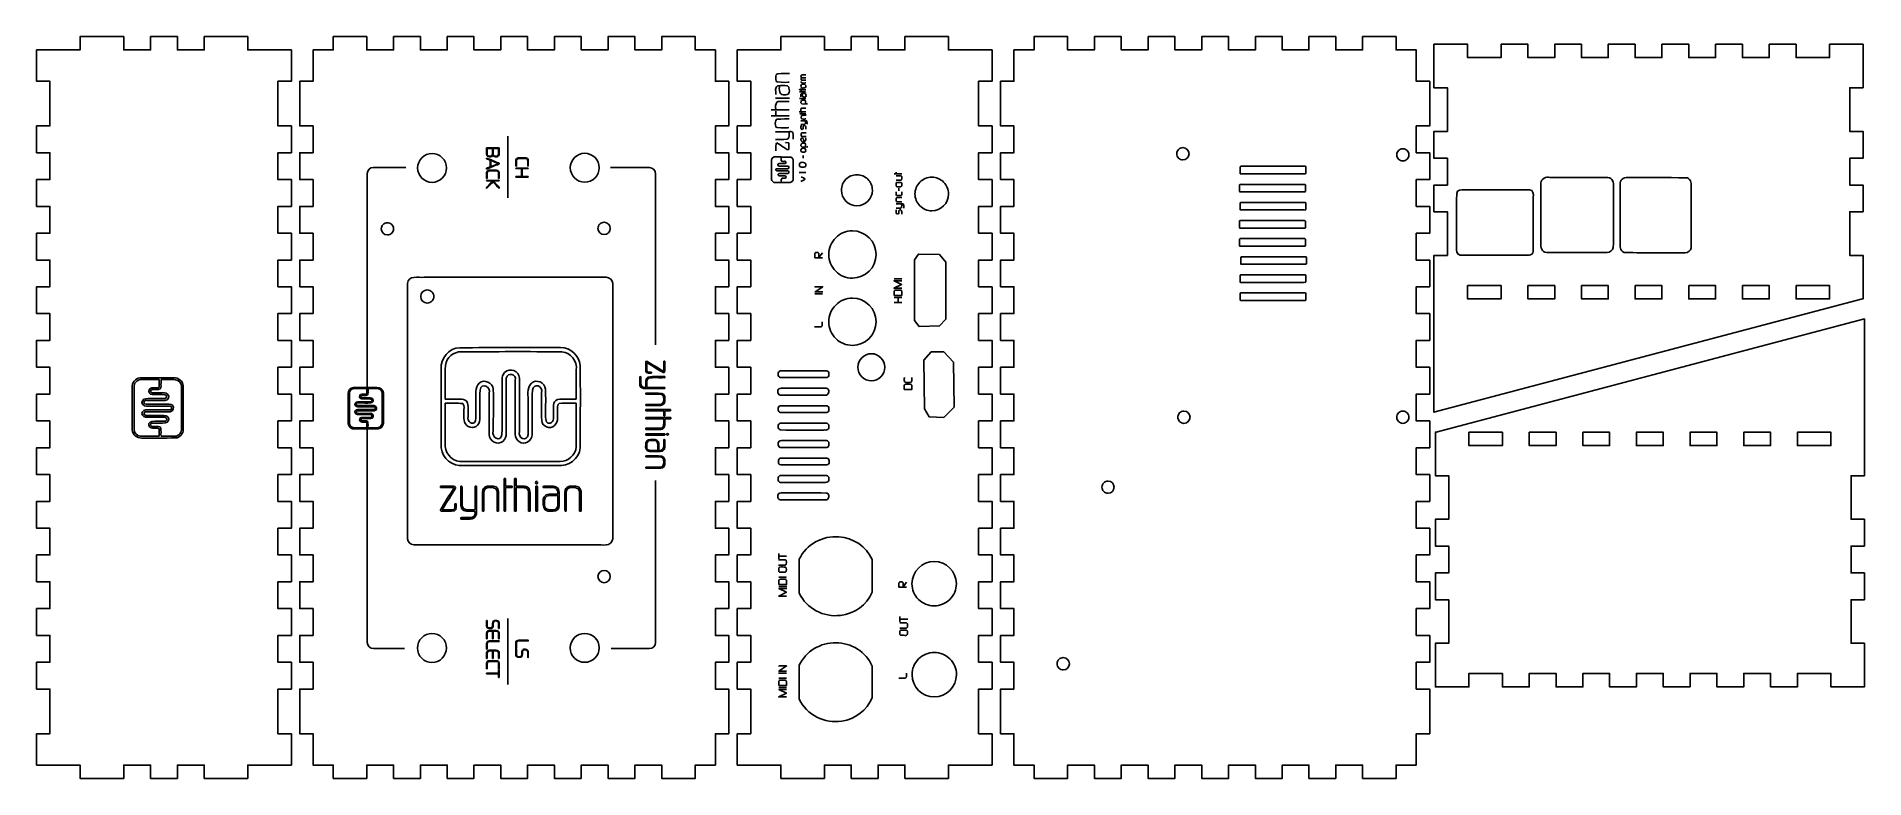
# Model space of a CAD drawing. Extents: x 0 to 1159, y 2 to 472.
import ezdxf

# ---------------------------------------------------------------- set-up
doc = ezdxf.new("R2010")
doc.units = 0
doc.layers.get('0').update_dxf_attribs({"linetype": 'CONTINUOUS'})
doc.layers.add('Imprimir', color=7, linetype='CONTINUOUS')

msp = doc.modelspace()

# ---------------------------------------------------------------- linework, layer by layer
at = {"color": 5}
msp.add_lwpolyline([(161.716632, 381.584101), (161.716632, 364.576213), (153.212688, 364.576213), (153.212688, 347.568333), (161.716632, 347.568333), (161.716632, 330.560445), (153.212688, 330.560445), (153.212688, 313.552557), (161.716632, 313.552557), (161.716632, 296.544669), (153.212688, 296.544669), (153.212688, 279.536781), (161.716632, 279.536781), (161.716632, 262.528893), (153.212688, 262.528893), (153.212688, 245.521005), (161.716632, 245.521005), (161.716632, 228.513117), (153.212688, 228.513117), (153.212688, 211.505221), (161.716632, 211.505221), (161.716632, 194.497381), (153.212688, 194.497381), (153.212688, 177.489461), (161.716632, 177.489461), (161.716632, 160.481541), (153.212688, 160.481541), (153.212688, 143.473701), (161.716632, 143.473701), (161.716632, 126.465781), (153.212688, 126.465781), (153.212688, 109.457941), (161.716632, 109.457941), (161.716632, 92.450021), (153.212688, 92.450021), (153.212688, 75.442109), (161.716632, 75.442109), (161.716632, 58.434269), (153.212688, 58.434269), (153.212688, 30.087789), (161.716632, 30.087789), (161.716632, 10.245229), (134.078816, 10.245229), (134.078816, 1.741309), (106.440992, 1.741309), (106.440992, 10.245229), (89.433104, 10.245229), (89.433104, 1.741309), (72.425212, 1.741309), (72.425212, 10.245229), (55.417322, 10.245229), (55.417322, 1.741309), (27.779495, 1.741309), (27.779495, 10.245229), (0.141677, 10.245229), (0.141677, 30.087789), (8.645622, 30.087789), (8.645622, 58.434269), (0.141677, 58.434269), (0.141677, 75.442109), (8.645622, 75.442109), (8.645622, 92.450021), (0.141677, 92.450021), (0.141677, 109.457941), (8.645622, 109.457941), (8.645622, 126.465781), (0.141677, 126.465781), (0.141677, 143.473701), (8.645622, 143.473701), (8.645622, 160.481541), (0.141677, 160.481541), (0.141677, 177.489461), (8.645622, 177.489461), (8.645622, 194.497381), (0.141677, 194.497381), (0.141677, 211.505221), (8.645622, 211.505221), (8.645622, 228.513117), (0.141677, 228.513117), (0.141677, 245.521005), (8.645622, 245.521005), (8.645622, 262.528893), (0.141677, 262.528893), (0.141677, 279.536781), (8.645622, 279.536781), (8.645622, 296.544669), (0.141677, 296.544669), (0.141677, 313.552557), (8.645622, 313.552557), (8.645622, 330.560445), (0.141677, 330.560445), (0.141677, 347.568333), (8.645622, 347.568333), (8.645622, 364.576213), (0.141677, 364.576213), (0.141677, 381.584101), (8.645622, 381.584101), (8.645622, 398.591992), (0.141677, 398.591992), (0.141677, 415.599879), (8.645622, 415.599879), (8.645622, 443.946357), (0.141677, 443.946357), (0.141677, 463.788892), (27.779495, 463.788892), (27.779495, 472.292836), (55.417322, 472.292836), (55.417322, 463.788892), (72.425212, 463.788892), (72.425212, 472.292836), (89.433104, 472.292836), (89.433104, 463.788892), (106.440992, 463.788892), (106.440992, 472.292836), (134.078816, 472.292836), (134.078816, 463.788892), (161.716632, 463.788892), (161.716632, 443.946357), (153.212688, 443.946357), (153.212688, 415.599879), (161.716632, 415.599879), (161.716632, 398.591992), (153.212688, 398.591992), (153.212688, 381.584101), (161.716632, 381.584101)], close=True, dxfattribs=at)
at = {"color": 7}
for points in [[(92.067256, 250.260565), (92.067248, 250.260997)], [(61.966562, 223.194789), (61.966578, 223.194677)], [(93.167656, 223.080277), (93.167656, 223.080277)]]:
    msp.add_lwpolyline(points, close=True, dxfattribs=at)
for points in [[(65.728003, 255.762917), (62.799466, 255.542077), (60.54957, 252.661525), (60.866026, 249.775725)], [(87.251968, 255.790917), (80.0776, 255.772597), (72.9009, 255.827797), (65.728003, 255.762917)], [(93.160456, 250.654021), (93.090616, 253.646661), (90.207544, 256.091677), (87.251968, 255.790917)], [(60.866026, 249.775725), (60.870826, 240.784389), (60.856666, 231.792805), (60.873226, 222.801613)], [(61.966578, 223.194677), (61.981698, 232.367509), (61.936258, 241.542261), (61.989458, 250.713901)], [(61.989458, 250.713901), (62.17097, 253.159445), (64.603123, 254.984429), (66.996107, 254.690597)], [(66.996107, 254.690597), (70.638443, 254.690597), (74.28078, 254.690597), (77.923117, 254.690597)], [(71.571091, 248.355261), (70.701163, 246.983045), (71.890427, 245.129717), (73.478948, 245.192733)], [(73.1369, 246.383725), (71.499483, 247.077357), (73.044356, 248.879405), (74.342916, 248.408725)], [(75.492732, 249.549077), (74.11854, 249.530997), (72.343044, 249.808573), (71.571091, 248.355261)], [(78.626926, 246.292805), (76.798772, 246.341445), (74.95078, 246.188173), (73.1369, 246.383725)], [(73.478948, 245.192733), (76.15662, 245.145213), (78.838622, 245.225933), (81.514624, 245.151533)], [(74.342916, 248.408725), (75.722972, 248.507101), (77.247501, 248.121629), (78.49591, 248.842893)], [(77.849757, 249.880973), (77.259037, 249.286205), (76.267124, 249.649413), (75.492732, 249.549077)], [(77.923117, 254.690597), (77.880317, 253.089613), (78.012541, 251.467837), (77.849757, 249.880973)], [(78.49591, 248.842893), (79.414758, 249.882685), (78.948246, 251.390821), (79.063062, 252.660477)], [(83.438624, 245.361397), (82.205384, 246.717861), (80.248408, 246.181749), (78.626926, 246.292805)], [(79.063062, 254.690165), (82.144904, 254.659205), (85.232952, 254.754005), (88.310672, 254.639125)], [(79.063062, 252.660477), (79.063062, 253.337045), (79.063062, 254.013605), (79.063062, 254.690165)], [(81.514624, 245.151533), (83.777872, 244.954461), (82.54956, 242.006557), (80.697368, 242.629221)], [(81.780432, 241.516333), (83.569208, 241.649693), (84.677144, 243.985829), (83.438624, 245.361397)], [(88.310672, 254.639125), (90.420696, 254.352149), (92.107008, 252.391829), (92.067256, 250.260565)], [(92.067248, 250.260997), (92.052048, 241.088085), (92.097648, 231.913253), (92.044368, 222.741541)], [(93.167656, 223.080277), (93.162856, 232.271493), (93.177016, 241.462949), (93.160456, 250.654021)], [(69.406315, 242.615861), (67.567107, 242.661941), (66.227267, 240.304957), (67.493395, 238.862189)], [(69.387787, 235.479989), (67.702963, 235.539669), (66.366659, 233.587901), (67.289603, 232.101741)], [(69.364891, 239.129173), (67.092027, 239.402237), (68.584483, 242.262925), (70.377299, 241.514733)], [(69.411947, 231.965061), (67.271075, 232.181917), (68.324059, 234.976621), (70.153939, 234.353293)], [(67.289603, 232.101741), (68.211819, 230.460741), (70.255107, 230.882485), (71.826003, 230.826493)], [(67.493395, 238.862189), (68.707267, 237.533709), (70.633747, 238.078357), (72.225764, 237.962365)], [(82.01856, 239.102053), (77.800973, 239.119733), (73.580916, 239.066453), (69.364891, 239.129173)], [(84.226, 235.493349), (79.280014, 235.484469), (74.333332, 235.511109), (69.387787, 235.479989)], [(80.697368, 242.629221), (76.933773, 242.620421), (73.169444, 242.646821), (69.406315, 242.615861)], [(78.115605, 231.982501), (75.214652, 231.985701), (72.311268, 231.907941), (69.411947, 231.965061)], [(70.153939, 234.353293), (75.0397, 234.361453), (79.92615, 234.336893), (84.81148, 234.365613)], [(70.377299, 241.514733), (74.17746, 241.534653), (77.984805, 241.396005), (81.780432, 241.516333)], [(72.225764, 237.962365), (76.430764, 237.953085), (80.636952, 237.980845), (84.841208, 237.948525)], [(83.403016, 231.061717), (82.050456, 232.532693), (79.863926, 231.822781), (78.115605, 231.982501)], [(86.383832, 238.403221), (85.190416, 239.489973), (83.479824, 238.984301), (82.01856, 239.102053)], [(84.841208, 237.948525), (86.61596, 237.688053), (85.848072, 235.021157), (84.226, 235.493349)], [(84.81148, 234.365613), (86.813136, 234.343773), (87.776216, 237.065717), (86.383832, 238.403221)], [(60.873226, 222.801613), (60.943066, 219.808957), (63.826138, 217.363957), (66.781715, 217.664725)], [(65.943259, 218.788045), (63.73601, 218.973845), (61.92485, 220.978381), (61.966562, 223.194789)], [(73.182236, 228.226421), (71.512971, 228.129709), (70.676451, 225.950117), (71.813555, 224.749037)], [(71.813555, 224.749037), (72.91906, 223.495861), (74.702612, 224.019061), (76.168652, 223.906685)], [(71.826003, 230.826493), (75.04406, 230.808093), (78.264877, 230.863773), (81.481168, 230.797853)], [(72.44006, 225.907061), (72.241532, 227.302773), (73.90086, 227.187853), (74.842612, 227.162357)], [(75.38434, 225.046437), (74.37898, 225.134317), (72.886516, 224.681437), (72.44006, 225.907061)], [(80.797312, 228.275461), (78.259637, 228.245781), (75.715812, 228.336821), (73.182236, 228.226421)], [(74.842612, 227.162357), (77.161469, 227.192517), (79.486718, 227.098357), (81.801072, 227.216597)], [(78.930982, 223.923813), (78.401686, 225.383365), (76.620988, 224.984005), (75.38434, 225.046437)], [(76.168652, 223.906685), (77.003101, 223.992381), (78.230837, 223.918205), (77.923077, 222.747005)], [(77.923077, 222.747005), (77.923077, 221.419725), (77.923077, 220.092445), (77.923077, 218.765165)], [(79.063062, 218.765077), (79.009942, 220.483517), (79.18867, 222.223301), (78.930982, 223.923813)], [(81.481168, 230.797853), (83.669504, 230.593053), (82.69392, 227.695765), (80.797312, 228.275461)], [(81.801072, 227.216597), (83.624432, 227.325349), (84.677144, 229.707085), (83.403016, 231.061717)], [(92.044368, 222.741541), (91.86236, 220.295757), (89.429328, 218.471565), (87.036368, 218.765077)], [(88.305688, 217.692725), (91.00344, 217.920653), (93.218008, 220.371125), (93.167656, 223.080277)], [(77.923077, 218.765165), (73.930036, 218.780125), (69.935099, 218.735085), (65.943259, 218.788045)], [(66.781715, 217.664725), (73.956084, 217.683045), (81.132784, 217.627845), (88.305688, 217.692725)], [(87.036368, 218.765077), (84.3786, 218.765077), (81.720832, 218.765077), (79.063062, 218.765077)]]:
    msp.add_open_spline(points, degree=3, dxfattribs=at)
at = {"layer": 'Imprimir', "color": 5}
for points in [[(345.586992, 1.740077), (328.579056, 1.740077), (328.579056, 10.244029), (311.57112, 10.244029), (311.57112, 1.740077), (294.563264, 1.740077), (294.563264, 10.244029), (277.555336, 10.244029), (277.555336, 1.740077), (260.54748, 1.740077), (260.54748, 10.244029), (243.539536, 10.244029), (243.539536, 1.740077), (226.531608, 1.740077), (226.531608, 10.244029), (209.523752, 10.244029), (209.523752, 1.740077), (188.263816, 1.740077), (188.263816, 10.244029), (175.50796, 10.244029), (175.50796, 30.086581), (167.003952, 30.086581), (167.003952, 58.433085), (175.50796, 58.433085), (175.50796, 75.440989), (167.003952, 75.440989), (167.003952, 92.448885), (175.50796, 92.448885), (175.50796, 109.456789), (167.003952, 109.456789), (167.003952, 126.464693), (175.50796, 126.464693), (175.50796, 143.472597), (167.003952, 143.472597), (167.003952, 160.480493), (175.50796, 160.480493), (175.50796, 177.488397), (167.003952, 177.488397), (167.003952, 194.496301), (175.50796, 194.496301), (175.50796, 211.504205), (167.003952, 211.504205), (167.003952, 228.512109), (175.50796, 228.512109), (175.50796, 245.520005), (167.003952, 245.520005), (167.003952, 262.527909), (175.50796, 262.527909), (175.50796, 279.535813), (167.003952, 279.535813), (167.003952, 296.543717), (175.50796, 296.543717), (175.50796, 313.551613), (167.003952, 313.551613), (167.003952, 330.559517), (175.50796, 330.559517), (175.50796, 347.567421), (167.003952, 347.567421), (167.003952, 364.575317), (175.50796, 364.575317), (175.50796, 381.583213), (167.003952, 381.583213), (167.003952, 398.591095), (175.50796, 398.591095), (175.50796, 415.598997), (167.003952, 415.598997), (167.003952, 443.945502), (175.50796, 443.945502), (175.50796, 463.788055), (188.263816, 463.788055), (188.263816, 472.292005), (209.523752, 472.292005), (209.523752, 463.788055), (226.531608, 463.788055), (226.531608, 472.292005), (243.539536, 472.292005), (243.539536, 463.788055), (260.54748, 463.788055), (260.54748, 472.292005), (277.555336, 472.292005), (277.555336, 463.788055), (294.563264, 463.788055), (294.563264, 472.292005), (311.57112, 472.292005), (311.57112, 463.788055), (328.579056, 463.788055), (328.579056, 472.292005), (345.586992, 472.292005), (345.586992, 463.788055), (362.59484, 463.788055), (362.59484, 472.292005), (379.602776, 472.292005), (379.602776, 463.788055), (396.610632, 463.788055), (396.610632, 472.292005), (417.870568, 472.292005), (417.870568, 463.788055), (430.62652, 463.788055), (430.62652, 443.945502), (439.13044, 443.945502), (439.13044, 415.598997), (430.62652, 415.598997), (430.62652, 398.591095), (439.13044, 398.591095), (439.13044, 381.583213), (430.62652, 381.583213), (430.62652, 364.575317), (439.13044, 364.575317), (439.13044, 347.567421), (430.62652, 347.567421), (430.62652, 330.559517), (439.13044, 330.559517), (439.13044, 313.551613), (430.62652, 313.551613), (430.62652, 296.543717), (439.13044, 296.543717), (439.13044, 279.535813), (430.62652, 279.535813), (430.62652, 262.527909), (439.13044, 262.527909), (439.13044, 245.520005), (430.62652, 245.520005), (430.62652, 228.512109), (439.13044, 228.512109), (439.13044, 211.504205), (430.62652, 211.504205), (430.62652, 194.496301), (439.13044, 194.496301), (439.13044, 177.488397), (430.62652, 177.488397), (430.62652, 160.480493), (439.13044, 160.480493), (439.13044, 143.472597), (430.62652, 143.472597), (430.62652, 126.464693), (439.13044, 126.464693), (439.13044, 109.456789), (430.62652, 109.456789), (430.62652, 92.448885), (439.13044, 92.448885), (439.13044, 75.440989), (430.62652, 75.440989), (430.62652, 58.433085), (439.13044, 58.433085), (439.13044, 30.086581), (430.62652, 30.086581), (430.62652, 10.244029), (417.870568, 10.244029), (417.870568, 1.740077), (396.610632, 1.740077), (396.610632, 10.244029), (379.602776, 10.244029), (379.602776, 1.740077), (362.59484, 1.740077), (362.59484, 10.244029), (345.586992, 10.244029), (345.586992, 1.740077)], [(606.095368, 313.551597), (606.095368, 296.543701), (597.591416, 296.543701), (597.591416, 279.535797), (606.095368, 279.535797), (606.095368, 262.527893), (597.591416, 262.527893), (597.591416, 245.519989), (606.095368, 245.519989), (606.095368, 228.512093), (597.591416, 228.512093), (597.591416, 211.504189), (606.095368, 211.504189), (606.095368, 194.496293), (597.591416, 194.496293), (597.591416, 177.488389), (606.095368, 177.488389), (606.095368, 160.480485), (597.591416, 160.480485), (597.591416, 143.472589), (606.095368, 143.472589), (606.095368, 126.464685), (597.591416, 126.464685), (597.591416, 109.456781), (606.095368, 109.456781), (606.095368, 92.448877), (597.591416, 92.448877), (597.591416, 75.440981), (606.095368, 75.440981), (606.095368, 58.433077), (597.591416, 58.433077), (597.591416, 30.086573), (606.095368, 30.086573), (606.095368, 10.244029), (578.457528, 10.244029), (578.457528, 1.740077), (550.819672, 1.740077), (550.819672, 10.244029), (533.811768, 10.244029), (533.811768, 1.740077), (516.80388, 1.740077), (516.80388, 10.244029), (499.795968, 10.244029), (499.795968, 1.740077), (472.15812, 1.740077), (472.15812, 10.244029), (444.52028, 10.244029), (444.52028, 30.086573), (453.024232, 30.086573), (453.024232, 58.433077), (444.52028, 58.433077), (444.52028, 75.440981), (453.024232, 75.440981), (453.024232, 92.448877), (444.52028, 92.448877), (444.52028, 109.456781), (453.024232, 109.456781), (453.024232, 126.464685), (444.52028, 126.464685), (444.52028, 143.472589), (453.024232, 143.472589), (453.024232, 160.480485), (444.52028, 160.480485), (444.52028, 177.488389), (453.024232, 177.488389), (453.024232, 194.496293), (444.52028, 194.496293), (444.52028, 211.504189), (453.024232, 211.504189), (453.024232, 228.512093), (444.52028, 228.512093), (444.52028, 245.519989), (453.024232, 245.519989), (453.024232, 262.527893), (444.52028, 262.527893), (444.52028, 279.535797), (453.024232, 279.535797), (453.024232, 296.543701), (444.52028, 296.543701), (444.52028, 313.551597), (453.024232, 313.551597), (453.024232, 330.559501), (444.52028, 330.559501), (444.52028, 347.567397), (453.024232, 347.567397), (453.024232, 364.575301), (444.52028, 364.575301), (444.52028, 381.583205), (453.024232, 381.583205), (453.024232, 398.591101), (444.52028, 398.591101), (444.52028, 415.599021), (453.024232, 415.599021), (453.024232, 443.945537), (444.52028, 443.945537), (444.52028, 463.788104), (472.15812, 463.788104), (472.15812, 472.292062), (499.795968, 472.292062), (499.795968, 463.788104), (516.80388, 463.788104), (516.80388, 472.292062), (533.811768, 472.292062), (533.811768, 463.788104), (550.819672, 463.788104), (550.819672, 472.292062), (578.457528, 472.292062), (578.457528, 463.788104), (606.095368, 463.788104), (606.095368, 443.945537), (597.591416, 443.945537), (597.591416, 415.599021), (606.095368, 415.599021), (606.095368, 398.591101), (597.591416, 398.591101), (597.591416, 381.583205), (606.095368, 381.583205), (606.095368, 364.575301), (597.591416, 364.575301), (597.591416, 347.567397), (606.095368, 347.567397), (606.095368, 330.559501), (597.591416, 330.559501), (597.591416, 313.551597), (606.095368, 313.551597)], [(705.049312, 472.292893), (722.057232, 472.292893), (722.057232, 463.788949), (739.065072, 463.788949), (739.065072, 472.292893), (756.072992, 472.292893), (756.072992, 463.788949), (773.080912, 463.788949), (773.080912, 472.292893), (790.088752, 472.292893), (790.088752, 463.788949), (807.09664, 463.788949), (807.09664, 472.292893), (824.10448, 472.292893), (824.10448, 463.788949), (841.11248, 463.788949), (841.11248, 472.292893), (862.37232, 472.292893), (862.37232, 463.788949), (875.12824, 463.788949), (875.12824, 443.946413), (883.63224, 443.946413), (883.63224, 415.599933), (875.12824, 415.599933), (875.12824, 398.592045), (883.63224, 398.592045), (883.63224, 381.584157), (875.12824, 381.584157), (875.12824, 364.576269), (883.63224, 364.576269), (883.63224, 347.568381), (875.12824, 347.568381), (875.12824, 330.560493), (883.63224, 330.560493), (883.63224, 313.552605), (875.12824, 313.552605), (875.12824, 296.544717), (883.63224, 296.544717), (883.63224, 279.536829), (875.12824, 279.536829), (875.12824, 262.528941), (883.63224, 262.528941), (883.63224, 245.521053), (875.12824, 245.521053), (875.12824, 228.513165), (883.63224, 228.513165), (883.63224, 211.505277), (875.12824, 211.505277), (875.12824, 194.497389), (883.63224, 194.497389), (883.63224, 177.489501), (875.12824, 177.489501), (875.12824, 160.481613), (883.63224, 160.481613), (883.63224, 143.473725), (875.12824, 143.473725), (875.12824, 126.465837), (883.63224, 126.465837), (883.63224, 109.457949), (875.12824, 109.457949), (875.12824, 92.450061), (883.63224, 92.450061), (883.63224, 75.442165), (875.12824, 75.442165), (875.12824, 58.434277), (883.63224, 58.434277), (883.63224, 30.087789), (875.12824, 30.087789), (875.12824, 10.245261), (862.37232, 10.245261), (862.37232, 1.741309), (841.11248, 1.741309), (841.11248, 10.245261), (824.10448, 10.245261), (824.10448, 1.741309), (807.09664, 1.741309), (807.09664, 10.245261), (790.088752, 10.245261), (790.088752, 1.741309), (773.080912, 1.741309), (773.080912, 10.245261), (756.072992, 10.245261), (756.072992, 1.741309), (739.065072, 1.741309), (739.065072, 10.245261), (722.057232, 10.245261), (722.057232, 1.741309), (705.049312, 1.741309), (705.049312, 10.245261), (688.04144, 10.245261), (688.04144, 1.741309), (671.03352, 1.741309), (671.03352, 10.245261), (654.0256, 10.245261), (654.0256, 1.741309), (632.76576, 1.741309), (632.76576, 10.245261), (620.00984, 10.245261), (620.00984, 30.087789), (611.50592, 30.087789), (611.50592, 58.434277), (620.00984, 58.434277), (620.00984, 75.442165), (611.50592, 75.442165), (611.50592, 92.450061), (620.00984, 92.450061), (620.00984, 109.457949), (611.50592, 109.457949), (611.50592, 126.465837), (620.00984, 126.465837), (620.00984, 143.473725), (611.50592, 143.473725), (611.50592, 160.481613), (620.00984, 160.481613), (620.00984, 177.489501), (611.50592, 177.489501), (611.50592, 194.497389), (620.00984, 194.497389), (620.00984, 211.505277), (611.50592, 211.505277), (611.50592, 228.513165), (620.00984, 228.513165), (620.00984, 245.521053), (611.50592, 245.521053), (611.50592, 262.528941), (620.00984, 262.528941), (620.00984, 279.536829), (611.50592, 279.536829), (611.50592, 296.544717), (620.00984, 296.544717), (620.00984, 313.552605), (611.50592, 313.552605), (611.50592, 330.560493), (620.00984, 330.560493), (620.00984, 347.568381), (611.50592, 347.568381), (611.50592, 364.576269), (620.00984, 364.576269), (620.00984, 381.584157), (611.50592, 381.584157), (611.50592, 398.592045), (620.00984, 398.592045), (620.00984, 415.599933), (611.50592, 415.599933), (611.50592, 443.946413), (620.00984, 443.946413), (620.00984, 463.788949), (632.76576, 463.788949), (632.76576, 472.292893), (654.0256, 472.292893), (654.0256, 463.788949), (671.03352, 463.788949), (671.03352, 472.292893), (688.04144, 472.292893), (688.04144, 463.788949), (705.049312, 463.788949), (705.049312, 472.292893)], [(886.3756, 467.424467), (886.3756, 439.786939), (894.88024, 439.786939), (894.88024, 412.149419), (886.3756, 412.149419), (886.3756, 395.140029), (894.88024, 395.140029), (894.88024, 378.132197), (886.3756, 378.132197), (886.3756, 361.124373), (894.88024, 361.124373), (894.88024, 333.486845), (886.3756, 333.486845), (886.3756, 305.913389), (886.3756, 305.849309), (886.3756, 234.052373), (1158.03832, 305.849309), (1158.49928, 305.849309), (1158.49928, 333.486829), (1149.99456, 333.486829), (1149.99456, 361.124357), (1158.49928, 361.124357), (1158.49928, 378.132181), (1149.99456, 378.132181), (1149.99456, 395.140013), (1158.49928, 395.140013), (1158.49928, 412.149403), (1149.99456, 412.149403), (1149.99456, 439.786923), (1158.49928, 439.786923), (1158.49928, 467.424451), (1137.23832, 467.424451), (1137.23832, 458.919755), (1115.97896, 458.919755), (1115.97896, 467.424451), (1098.97112, 467.424451), (1098.97112, 458.919755), (1081.9632, 458.919755), (1081.9632, 467.424451), (1064.95544, 467.424451), (1064.95544, 458.919755), (1047.9476, 458.919755), (1047.9476, 467.424451), (1030.93976, 467.424451), (1030.93976, 458.919755), (1013.932, 458.919755), (1013.932, 467.424451), (996.92416, 467.424451), (996.92416, 458.919755), (979.91632, 458.919755), (979.91632, 467.424451), (962.90848, 467.424451), (962.90848, 458.919755), (945.90064, 458.919755), (945.90064, 467.424451), (928.89288, 467.424451), (928.89288, 458.919755), (907.63192, 458.919755), (907.63192, 467.424451), (886.37248, 467.424451), (886.3756, 467.424467)], [(727.140752, 401.851893), (727.140752, 401.851893)], [(866.59056, 401.168349), (866.59056, 401.168349)], [(763.714192, 385.238149), (763.530344, 385.314069), (763.454424, 385.497877), (763.454432, 385.497853)], [(250.982272, 379.809989), (250.982272, 379.809989)], [(347.812992, 379.907845), (347.812992, 379.907845)], [(763.372352, 373.764397), (763.188568, 373.840317), (763.112648, 374.024133), (763.112648, 374.024133), (763.112672, 374.024117)], [(520.385152, 365.005181), (520.385152, 365.005181)], [(567.857848, 361.788805), (567.857848, 361.788805)], [(763.714192, 362.290693), (763.530344, 362.366613), (763.454424, 362.550421), (763.454432, 362.550405)], [(763.372352, 350.816989), (763.188568, 350.892909), (763.112648, 351.076717), (763.112648, 351.076717), (763.112672, 351.076701)], [(222.60636, 346.455165), (222.60636, 346.455165)], [(360.05396, 346.749989), (360.05396, 346.749989)], [(763.372352, 339.343285), (763.188568, 339.419205), (763.112648, 339.603013), (763.112648, 339.603013), (763.112672, 339.602989)], [(572.673032, 334.135365), (576.849976, 329.231997), (576.84996, 293.092205), (572.854616, 288.733645), (559.778944, 288.370445), (556.87324, 292.184205), (556.87324, 330.684717), (559.415728, 334.316877), (572.673032, 334.135365)], [(764.055952, 327.869597), (763.872176, 327.945517), (763.796256, 328.129325), (763.796272, 328.129309)], [(946.74224, 333.682709), (946.74224, 333.682717)], [(996.21824, 335.410005), (996.21816, 335.409997)], [(1045.72432, 335.217493), (1045.72432, 335.217517)], [(365.502136, 315.696709), (365.502136, 315.696709)], [(517.535048, 319.066397), (517.535048, 319.066397)], [(763.714192, 316.395885), (763.530344, 316.471805), (763.454424, 316.655621), (763.454432, 316.655605)], [(907.63504, 314.354021), (928.896, 314.354021), (928.896, 305.913389), (907.63504, 305.913389), (907.63504, 314.354021), (907.63504, 314.354021)], [(945.90376, 314.354021), (962.9116, 314.354021), (962.9116, 305.913389), (945.90376, 305.913389), (945.90376, 314.354021), (945.90376, 314.354021)], [(979.91944, 314.354021), (996.92728, 314.354021), (996.92728, 305.913389), (979.91944, 305.913389), (979.91944, 314.354021), (979.91944, 314.354021)], [(1013.93512, 314.354021), (1030.94288, 314.354021), (1030.94288, 305.913389), (1013.93512, 305.913389), (1013.93512, 314.354021), (1013.93512, 314.354021)], [(1047.95072, 314.354021), (1064.95856, 314.354021), (1064.95856, 305.913389), (1047.95072, 305.913389), (1047.95072, 314.354021), (1047.95072, 314.354021)], [(1081.96632, 314.354021), (1098.97424, 314.354021), (1098.97424, 305.913389), (1081.96632, 305.913389), (1081.96632, 314.354021), (1081.96632, 314.354021)], [(1115.98208, 314.354021), (1137.24144, 314.354021), (1137.24144, 305.913389), (1115.98208, 305.913389), (1115.98208, 314.354021), (1115.98208, 314.354021)], [(252.076008, 307.424461), (252.076008, 307.424461)], [(763.714192, 304.922205), (763.530344, 304.998125), (763.454424, 305.181941), (763.454432, 305.181917)], [(1159.3524, 59.824421), (1159.3524, 87.461965), (1150.84776, 87.461965), (1150.84776, 115.099429), (1159.3524, 115.099429), (1159.3524, 132.108805), (1150.84776, 132.108805), (1150.84776, 149.116661), (1159.3524, 149.116661), (1159.3524, 166.124517), (1150.84776, 166.124517), (1150.84776, 193.762053), (1159.3524, 193.762053), (1159.3524, 221.335445), (1159.3524, 221.399445), (1159.3524, 293.196389), (887.68968, 221.399445), (887.22872, 221.399445), (887.22872, 193.761973), (895.73344, 193.761973), (895.73344, 166.124437), (887.22872, 166.124437), (887.22872, 149.116581), (895.73344, 149.116581), (895.73344, 132.108725), (887.22872, 132.108725), (887.22872, 115.099349), (895.73344, 115.099349), (895.73344, 87.461885), (887.22872, 87.461885), (887.22872, 59.824341), (908.48976, 59.824341), (908.48976, 68.328989), (929.74912, 68.328989), (929.74912, 59.824341), (946.75696, 59.824341), (946.75696, 68.328989), (963.7648, 68.328989), (963.7648, 59.824341), (980.77256, 59.824341), (980.77256, 68.328989), (997.78048, 68.328989), (997.78048, 59.824341), (1014.78832, 59.824341), (1014.78832, 68.328989), (1031.79608, 68.328989), (1031.79608, 59.824341), (1048.80392, 59.824341), (1048.80392, 68.328989), (1065.81168, 68.328989), (1065.81168, 59.824341), (1082.8196, 59.824341), (1082.8196, 68.328989), (1099.82744, 68.328989), (1099.82744, 59.824341), (1116.8352, 59.824341), (1116.8352, 68.328989), (1138.09616, 68.328989), (1138.09616, 59.824341), (1159.35552, 59.824341), (1159.3524, 59.824421)], [(517.535048, 276.417693), (517.535048, 276.417693)], [(581.684368, 265.874989), (581.98724, 237.150853), (575.626224, 230.685597), (566.236144, 231.040629), (563.20708, 236.190021), (562.904168, 267.086357), (567.44776, 272.235717), (575.4748, 272.235877), (581.684368, 265.874989)], [(502.669768, 258.633053), (502.669768, 258.633045)], [(502.510192, 247.559029), (502.510192, 247.559029)], [(529.588128, 253.996133), (529.588128, 253.996133)], [(502.669768, 236.485117), (502.669768, 236.485117)], [(727.824352, 234.726581), (727.824352, 234.726581)], [(866.59056, 234.726581), (866.59056, 234.726581)], [(502.669768, 225.411157), (502.669768, 225.411157)], [(929.746, 212.894869), (908.48664, 212.894869), (908.48664, 221.335445), (929.746, 221.335445), (929.746, 212.894869), (929.746, 212.894869)], [(963.76168, 212.894869), (946.75384, 212.894869), (946.75384, 221.335445), (963.76168, 221.335445), (963.76168, 212.894869), (963.76168, 212.894869)], [(997.77736, 212.894869), (980.76944, 212.894869), (980.76944, 221.335445), (997.77736, 221.335445), (997.77736, 212.894869), (997.77736, 212.894869)], [(1031.79296, 212.894869), (1014.7852, 212.894869), (1014.7852, 221.335445), (1031.79296, 221.335445), (1031.79296, 212.894869), (1031.79296, 212.894869)], [(1065.80856, 212.894869), (1048.8008, 212.894869), (1048.8008, 221.335445), (1065.80856, 221.335445), (1065.80856, 212.894869), (1065.80856, 212.894869)], [(1099.82432, 212.894869), (1082.81648, 212.894869), (1082.81648, 221.335445), (1099.82432, 221.335445), (1099.82432, 212.894869), (1099.82432, 212.894869)], [(1138.09304, 212.894869), (1116.83208, 212.894869), (1116.83208, 221.335445), (1138.09304, 221.335445), (1138.09304, 212.894869), (1138.09304, 212.894869)], [(502.669768, 214.337173), (502.669768, 214.337165)], [(502.78568, 203.263245), (502.78568, 203.263237)], [(502.626112, 192.189237), (502.626112, 192.189237)], [(679.64232, 190.371373), (679.64232, 190.371373)], [(502.510192, 181.115317), (502.510192, 181.115309)], [(529.989024, 140.523501), (529.989024, 140.523501)], [(360.05396, 125.888853), (360.05396, 125.888853)], [(569.381056, 111.153165), (569.381056, 111.153165)], [(250.920512, 75.292133), (250.920512, 75.292133)], [(347.751312, 75.390053), (347.751312, 75.390053)], [(529.989024, 73.031421), (529.989024, 73.031421)], [(651.29584, 78.402773), (651.29584, 78.402773)], [(569.436112, 53.472397), (569.436112, 53.472397)]]:
    msp.add_lwpolyline(points, close=True, dxfattribs=at)
at = {"layer": 'Imprimir', "color": 7}
for points in [[(485.231504, 445.86862), (485.549704, 446.11606), (487.989224, 446.13446)], [(487.953872, 444.525257), (485.514352, 444.560457)], [(468.826312, 433.209002), (477.72632, 433.209002)], [(483.95872, 439.221975), (484.24156, 438.514853), (488.059944, 438.514853)], [(483.967624, 437.140693), (487.89256, 437.170293), (487.89256, 437.170293), (487.89256, 437.170293)], [(483.990984, 432.922682), (488.090992, 432.922682)], [(484.87796, 430.3126), (484.94868, 431.33796)], [(484.913312, 438.479493), (484.913312, 439.257335)], [(484.966072, 437.140693), (485.000472, 438.010373)], [(465.926296, 425.808987), (477.52632, 425.808987)], [(466.026296, 422.008977), (477.42632, 422.108977), (477.42632, 422.108977), (477.42632, 422.108977)], [(468.926312, 422.008977), (469.026312, 424.908979)], [(483.744504, 424.553619), (488.026352, 424.553619)], [(484.167624, 423.240579), (488.092568, 423.270179), (488.092568, 423.270179), (488.092568, 423.270179)], [(487.799944, 418.928406), (484.911728, 418.928406), (484.877328, 418.928406), (484.877328, 418.928406)], [(485.166072, 423.240579), (485.200472, 424.110259)], [(298.939832, 409.194192), (298.939832, 370.017157)], [(477.32632, 411.908946), (468.926312, 411.908946), (468.826312, 411.908946), (468.826312, 411.908946)], [(479.926328, 407.208934), (479.926328, 407.208934), (479.926328, 407.208934)], [(488.69392, 416.702077), (488.69392, 416.702077), (488.69392, 416.702077)], [(466.302872, 381.558181), (466.302872, 394.204901)], [(467.930672, 395.982989), (472.463472, 395.958189)], [(472.45856, 393.426821), (472.45856, 395.857789), (477.997984, 395.857789)], [(477.12632, 404.908932), (475.026312, 405.008932), (475.026312, 405.008932)], [(484.913312, 402.982841), (484.984032, 404.008212)], [(486.39824, 395.239709), (486.39824, 396.760028)], [(209.910952, 385.346269), (209.910952, 249.757437)], [(234.259368, 389.229021), (213.678712, 389.229021)], [(388.766096, 389.223565), (364.060816, 389.223565)], [(392.76276, 276.697885), (392.76276, 385.122525)], [(469.308048, 388.470101), (476.545488, 388.470101)], [(476.745824, 387.042581), (469.358128, 387.042581)], [(470.796944, 391.739389), (474.84256, 391.739389)], [(470.935848, 385.464901), (476.370184, 385.339701)], [(476.82096, 390.147941), (471.086104, 390.147941)], [(474.84256, 383.937061), (471.186272, 383.912261)], [(479.926304, 394.104741), (479.926304, 381.332813)], [(545.2616, 385.281469), (545.2616, 386.331469)], [(548.886608, 385.231469), (548.886608, 385.281069)], [(478.14824, 379.755133), (467.705288, 379.755133)], [(472.864152, 382.409461), (474.59212, 382.409461)], [(545.2116, 381.106501), (548.286608, 381.106501)], [(545.2616, 373.706501), (545.2616, 371.981461)], [(545.8866, 371.456493), (548.186608, 371.456493)], [(546.8866, 374.431461), (546.8866, 376.206501)], [(548.886608, 372.331461), (548.836608, 373.781461)], [(545.1866, 366.206493), (548.761608, 366.206493)], [(545.8366, 370.231453), (548.911608, 370.306653)], [(548.886608, 367.456493), (546.0866, 367.456493)], [(498.55068, 332.001749), (493.636672, 332.001749)], [(496.248624, 332.213989), (498.515272, 335.126949)], [(498.688168, 310.292941), (493.8268, 310.310621), (498.688168, 313.651701), (493.685376, 313.651709), (493.685376, 313.651709), (493.685376, 313.651709)], [(548.862264, 312.684141), (543.894824, 312.684141), (548.73852, 315.105989), (544.018568, 317.439429), (548.897624, 317.457029)], [(543.986592, 306.868941), (548.861608, 306.868941)], [(544.011592, 303.518933), (548.886608, 303.518933)], [(546.4616, 303.543973), (546.4616, 306.819021)], [(498.352648, 289.316525), (498.352648, 291.357485)], [(209.910712, 223.405013), (209.910712, 87.987981)], [(394.093992, 209.726925), (394.093992, 209.726925)], [(392.765272, 87.925461), (392.765272, 190.818917)], [(330.688469, 181.254645), (330.688469, 181.254645)], [(470.7358, 140.465005), (470.7358, 140.465005), (470.7358, 140.465005)], [(470.841864, 141.101397), (470.841864, 144.371781)], [(470.841864, 142.710077), (475.809296, 142.745437)], [(475.826976, 117.448645), (470.859544, 117.448645), (475.703232, 119.870493), (470.983288, 122.203941), (475.862328, 122.221621)], [(551.931536, 123.122989), (547.017544, 123.122989)], [(549.629488, 123.335509), (551.896128, 126.248493)], [(547.641928, 101.101365), (547.641928, 104.371749)], [(298.939832, 103.258309), (298.939832, 61.398365)], [(547.535864, 100.464973), (547.535864, 100.464973), (547.535864, 100.464973)], [(547.641928, 102.710037), (552.60936, 102.745397)], [(213.793672, 84.105173), (233.445768, 84.105173)], [(364.54748, 84.104013), (388.882144, 84.104013)], [(475.809296, 69.762869), (470.947936, 69.780549), (475.809296, 73.121629), (470.806512, 73.121637), (470.806512, 73.121637), (470.806512, 73.121637)], [(475.773944, 53.428677), (470.806512, 53.428677), (475.650192, 55.850533), (470.930256, 58.183981), (475.809296, 58.201661)], [(551.764032, 66.492349), (551.764032, 68.533365)]]:
    msp.add_lwpolyline(points, dxfattribs=at)
for points in [[(485.443648, 439.787895), (485.44364, 439.787575)], [(285.544616, 397.75839), (285.544536, 397.75839)], [(285.544536, 394.714149), (285.544536, 394.714149)], [(285.939096, 401.311825), (285.943016, 401.311825)], [(289.684464, 401.289665), (289.684864, 401.289665)], [(304.464072, 394.747453), (304.464072, 394.747341)], [(485.408296, 399.129151), (485.408288, 399.128831)], [(285.961576, 386.932117), (285.965176, 386.932037)], [(288.301024, 393.629301), (288.301024, 393.629301)], [(304.043352, 388.515013), (304.043352, 388.515013)], [(484.630472, 389.583141), (484.630472, 389.582901)], [(285.544536, 380.699661), (285.544536, 380.699661)], [(289.862304, 380.489325), (289.861984, 380.489325)], [(545.3116, 377.581461), (545.3116, 377.581461)], [(545.77212, 379.781541), (548.186584, 379.781541)], [(544.068568, 308.064301), (548.8062, 308.064301)], [(544.068568, 308.064301), (544.068568, 308.064301)], [(269.549368, 272.425325), (269.551064, 272.425949)], [(332.455232, 274.972477), (332.455232, 274.972509)], [(219.32712, 245.935093), (219.32736, 245.935029)], [(382.666784, 252.069213), (382.666784, 252.069277)], [(550.468576, 248.375373), (555.206208, 248.375373)], [(550.468576, 248.375373), (550.468576, 248.375373)], [(386.445664, 238.996085), (386.445664, 238.996069)], [(397.873672, 234.943941), (397.873672, 234.943901)], [(198.522624, 227.227085), (198.522144, 227.227093)], [(220.08792, 227.147973), (220.08792, 227.147973)], [(386.445824, 223.843101), (386.445664, 223.843093)], [(386.445664, 220.288773), (386.445664, 220.288773)], [(400.310232, 219.323813), (400.310232, 219.323813)], [(332.190584, 202.766221), (332.190328, 202.764517)], [(386.445664, 199.164925), (386.445664, 199.164917)], [(297.588366, 186.215889), (297.588462, 186.215889)], [(318.091514, 189.414141), (318.091514, 189.414141)], [(275.109673, 166.255199), (275.109564, 166.255199)], [(292.269602, 171.21539), (292.269561, 171.21539)], [(312.159128, 171.215609), (312.15947, 171.21539)], [(316.824899, 171.21539), (316.824899, 171.21539)], [(344.552161, 171.21539), (344.552229, 171.21539)], [(471.513616, 132.545405), (471.513616, 132.545397)], [(470.983288, 124.678821), (475.720904, 124.678821)], [(470.983288, 124.678821), (470.983288, 124.678821)], [(285.575656, 94.076173), (285.577736, 94.077933)], [(290.681984, 101.970429), (290.681264, 101.970829)], [(285.575656, 81.567149), (285.577736, 81.568909)], [(285.644136, 87.782981), (285.644136, 87.779141)], [(304.441752, 80.495101), (304.441752, 83.738605), (304.043272, 83.738605), (304.043272, 80.495101)], [(304.043352, 87.092837), (304.043352, 84.148277), (304.441912, 84.148277), (304.441912, 87.103877)], [(304.143032, 88.199853), (304.143032, 88.199853)], [(305.9032, 88.941509), (312.01416, 88.941509), (312.01416, 89.340061), (305.9032, 89.340061)], [(307.88472, 81.701781), (307.88472, 80.484061)], [(308.30544, 80.484061), (308.30544, 81.712821)], [(309.18, 83.716045), (309.18008, 83.716445)], [(310.19848, 83.749645), (309.53424, 83.749645)], [(309.60064, 83.351181), (310.20952, 83.351181)], [(311.61552, 81.801381), (311.61552, 78.535789), (312.014, 78.535789), (312.014, 81.790341)], [(548.31368, 92.545365), (548.31368, 92.545357)], [(285.961576, 75.866269), (285.965176, 75.867869)], [(306.52304, 78.956421), (305.737032, 78.956421)], [(305.770232, 78.557869), (306.56736, 78.557869)], [(293.116704, 68.484309), (293.116704, 68.484309)], [(470.930256, 60.658853), (475.667872, 60.658853)], [(470.930256, 60.658853), (470.930256, 60.658853)]]:
    msp.add_lwpolyline(points, close=True, dxfattribs=at)
for points in [[(469.226312, 444.109017), (468.87496, 445.045817), (468.773992, 447.01654), (469.226312, 447.909028)], [(469.126312, 439.909095), (469.383144, 440.467495), (469.913384, 441.063255), (470.526312, 441.109095)], [(469.226312, 447.909028), (469.4946, 448.43839), (469.637272, 448.63655), (470.226312, 448.70903)], [(470.126312, 443.509017), (469.45564, 443.643097), (469.46648, 443.468217), (469.226312, 444.109017)], [(477.52632, 443.409017), (477.52632, 443.409017), (472.834272, 442.967737), (470.126312, 443.509017)], [(470.226312, 448.70903), (472.625984, 449.00439), (477.72632, 448.90903), (477.72632, 448.90903)], [(470.526312, 441.109095), (472.345768, 441.245175), (474.058624, 441.170695), (476.02632, 441.109095)], [(471.426312, 437.009093), (470.935504, 438.213333), (471.326312, 440.909095), (471.326312, 440.909095)], [(476.02632, 441.109095), (476.68764, 441.088295), (477.10448, 440.232455), (477.32632, 439.609095)], [(484.948664, 440.317895), (484.948664, 440.317895), (484.778072, 441.197735), (484.984024, 441.555335)], [(485.019376, 446.6115), (484.850464, 446.92294), (484.841232, 447.241748), (484.984016, 447.566068)], [(485.054736, 444.913977), (484.898384, 445.21814), (484.933208, 445.6367), (485.231504, 445.86862)], [(484.913312, 443.853497), (484.913312, 443.853497), (485.244312, 443.101337), (485.585064, 442.934297)], [(484.984016, 447.566068), (485.07524, 447.773268), (485.299656, 447.918548), (485.514344, 447.990308)], [(484.984024, 441.555335), (485.129296, 441.807575), (485.326992, 441.896615), (485.726488, 442.014937)], [(485.44364, 446.29326), (485.276752, 446.35166), (485.103648, 446.45606), (485.019376, 446.6115)], [(485.514352, 444.560457), (485.514352, 444.560457), (485.143096, 444.742057), (485.054736, 444.913977)], [(487.989224, 446.13446), (487.989224, 446.13446), (486.211608, 446.02486), (485.44364, 446.29326)], [(485.514344, 447.990308), (486.274688, 448.244548), (487.918512, 447.919908), (487.918512, 447.919908)], [(485.585064, 442.934297), (486.336672, 442.565817), (488.095304, 443.004697), (488.095304, 443.004697)], [(485.726488, 442.014937), (486.125992, 442.133257), (486.442744, 442.114217), (487.140704, 442.014777)], [(487.140704, 442.014777), (487.458096, 441.969977), (487.82388, 441.578615), (487.91852, 441.272295)], [(487.91852, 441.272295), (488.03688, 440.889335), (488.042008, 440.438295), (487.88316, 440.070215)], [(469.126312, 435.509082), (469.126312, 435.509082), (468.513448, 438.576613), (469.126312, 439.909095)], [(468.926312, 425.808987), (468.926312, 425.808987), (468.59752, 428.519549), (469.126312, 429.708992)], [(469.126312, 429.708992), (469.375256, 430.269), (469.81356, 431.01868), (470.426312, 431.009)], [(470.426312, 431.009), (472.657784, 430.9738), (477.42632, 431.109), (477.42632, 431.109)], [(472.726312, 435.609085), (472.146376, 435.872205), (471.666664, 436.419325), (471.426312, 437.009093)], [(476.12632, 435.509082), (475.043032, 435.174362), (473.758848, 435.140682), (472.726312, 435.609085)], [(477.22632, 436.309085), (477.014488, 435.908205), (476.559488, 435.642925), (476.12632, 435.509082)], [(477.32632, 439.609095), (477.695288, 438.572293), (477.740496, 437.282053), (477.22632, 436.309085)], [(484.933688, 433.991722), (484.933688, 433.991722), (484.699848, 435.162122), (484.933688, 435.670525)], [(485.479, 429.605552), (485.196904, 429.732432), (484.87796, 430.3126), (484.87796, 430.3126)], [(484.933688, 435.670525), (485.031688, 435.883645), (485.234008, 436.110925), (485.467872, 436.128445)], [(485.44364, 439.787575), (485.182656, 439.924295), (484.948664, 440.317895), (484.948664, 440.317895)], [(484.94868, 431.33796), (484.94868, 431.33796), (485.285992, 431.95092), (485.585072, 431.97436)], [(487.31748, 439.716695), (486.558808, 439.665495), (485.997336, 439.497495), (485.443648, 439.787895)], [(485.467872, 436.128445), (486.162104, 436.179645), (486.815656, 436.151645), (487.566448, 436.128445)], [(489.155968, 429.782032), (489.155968, 429.782032), (486.510984, 429.141312), (485.479, 429.605552)], [(485.585072, 431.97436), (486.117136, 432.01596), (486.608536, 432.0862), (487.211424, 432.04476)], [(485.811272, 434.564362), (485.624, 435.023722), (485.773112, 436.052285), (485.773112, 436.052285)], [(486.307296, 434.030122), (486.086016, 434.130442), (485.902976, 434.339242), (485.811272, 434.564362)], [(487.6046, 433.991722), (487.191256, 433.864042), (486.701272, 433.851082), (486.307296, 434.030122)], [(487.211424, 432.04476), (487.503472, 432.02476), (487.676744, 431.64796), (487.777104, 431.373)], [(487.88316, 440.070215), (487.784104, 439.840695), (487.566904, 439.733575), (487.31748, 439.716695)], [(487.566448, 436.128445), (487.818776, 436.118045), (487.977832, 435.793965), (488.06248, 435.556125)], [(488.02432, 434.296842), (487.943488, 434.143962), (487.76988, 434.042682), (487.6046, 433.991722)], [(487.777104, 431.373), (487.975088, 430.83052), (487.777104, 429.640592), (487.777104, 429.640592)], [(488.06248, 435.556125), (488.203264, 435.160442), (488.220512, 434.668122), (488.02432, 434.296842)], [(468.926312, 415.208957), (468.574952, 416.145757), (468.473992, 418.116486), (468.926312, 419.008966)], [(468.926312, 419.008966), (469.1946, 419.538329), (469.337272, 419.736489), (469.926312, 419.808969)], [(469.926312, 419.808969), (472.325984, 420.104329), (477.42632, 420.008969), (477.42632, 420.008969)], [(484.85188, 424.553619), (484.85188, 424.553619), (484.730512, 425.751307), (484.92572, 426.276909)], [(484.92572, 426.276909), (485.017608, 426.524349), (485.1794, 426.855629), (485.405576, 426.851389)], [(485.166728, 420.340249), (485.04444, 420.731369), (485.009304, 421.554097), (485.166728, 421.926577)], [(485.166728, 421.926577), (485.260112, 422.147617), (485.309768, 422.230257), (485.514784, 422.260577)], [(485.479976, 420.089929), (485.246552, 420.146729), (485.25032, 420.072329), (485.166728, 420.340249)], [(485.405576, 426.851389), (486.229264, 426.835389), (487.989448, 426.895389), (487.989448, 426.895389)], [(488.055592, 420.049129), (488.055592, 420.049129), (486.422496, 419.864889), (485.479976, 420.089929)], [(485.514784, 422.260577), (486.35, 422.383857), (488.1252, 422.343937), (488.1252, 422.343937)], [(487.73116, 418.928566), (487.73116, 418.928566), (488.207064, 419.049446), (488.418832, 418.928566)], [(487.765544, 417.222957), (487.928776, 417.745285), (487.799944, 418.928406), (487.799944, 418.928406)], [(488.418832, 418.928566), (488.523656, 418.868566), (488.614792, 418.740646), (488.65952, 418.596966)], [(488.65952, 418.596966), (488.840296, 418.016246), (488.69392, 416.702077), (488.69392, 416.702077)], [(468.826312, 407.008934), (468.826312, 407.008934), (473.815224, 406.775014), (476.12632, 407.108934)], [(469.826312, 414.608954), (469.15564, 414.743037), (469.16648, 414.568154), (468.926312, 415.208957)], [(477.22632, 414.508954), (477.22632, 414.508954), (472.534272, 414.067674), (469.826312, 414.608954)], [(476.12632, 407.108934), (476.686184, 407.189814), (477.0026, 407.789342), (477.22632, 408.308942)], [(477.12632, 411.908946), (477.12632, 411.908946), (478.510408, 412.164066), (479.126328, 411.908946)], [(477.22632, 408.308942), (477.701072, 409.411502), (477.32632, 411.908946), (477.32632, 411.908946)], [(479.126328, 411.908946), (479.431192, 411.782706), (479.696248, 411.512224), (479.826328, 411.208944)], [(479.826328, 411.208944), (480.352096, 409.983184), (479.926328, 407.208934), (479.926328, 407.208934)], [(485.019376, 415.781197), (485.019376, 415.781197), (484.68468, 414.473914), (484.948656, 413.907354)], [(484.8426, 406.907014), (484.80108, 406.364852), (485.174592, 405.746052), (485.655776, 405.492772)], [(485.691128, 407.967662), (485.2402, 408.008462), (484.877184, 407.358454), (484.8426, 406.907014)], [(484.877328, 416.607277), (484.877328, 416.607277), (486.592688, 416.496477), (487.38732, 416.654477)], [(485.075208, 409.240702), (484.94496, 409.631582), (484.907536, 410.453664), (485.075208, 410.825904)], [(484.948656, 413.907354), (485.06216, 413.663754), (485.317624, 413.438874), (485.585056, 413.412394)], [(485.075208, 410.825904), (485.174664, 411.046784), (485.227552, 411.129424), (485.445912, 411.159664)], [(485.40884, 408.990622), (485.160224, 409.047422), (485.16424, 408.973022), (485.075208, 409.240702)], [(488.152064, 408.949822), (488.152064, 408.949822), (486.412688, 408.765822), (485.40884, 408.990622)], [(485.445912, 411.159664), (486.33548, 411.282864), (488.2262, 411.242944), (488.2262, 411.242944)], [(485.585056, 413.412394), (485.925976, 413.378794), (486.125152, 413.608314), (486.29216, 413.907434)], [(486.893216, 405.740292), (486.893216, 405.740292), (486.5314, 407.891902), (485.691128, 407.967662)], [(486.29216, 413.907434), (486.551712, 414.372314), (486.092816, 415.004237), (486.36288, 415.463037)], [(486.36288, 415.463037), (486.539504, 415.763117), (486.98104, 415.977037), (487.31748, 415.887277)], [(487.31748, 415.887277), (487.684152, 415.789437), (487.880504, 415.331677), (487.989232, 414.968077)], [(487.38732, 416.654477), (487.579824, 416.692877), (487.688616, 416.976877), (487.765544, 417.222957)], [(487.423544, 405.634212), (487.617184, 405.732852), (487.770456, 405.926132), (487.847808, 406.129172)], [(487.847808, 406.129172), (488.065992, 406.701972), (487.883168, 407.967662), (487.883168, 407.967662)], [(487.989232, 414.968077), (488.124464, 414.515834), (487.918512, 413.553834), (487.918512, 413.553834)], [(285.544536, 397.75839), (285.544216, 397.103909), (285.852136, 396.382381), (286.509896, 396.151237)], [(285.544616, 401.710345), (285.544616, 400.393025), (285.544536, 399.075671), (285.544616, 397.75839)], [(293.208624, 392.127037), (290.653904, 393.151773), (288.099264, 394.176501), (285.544536, 395.201237)], [(285.544536, 395.201237), (285.544536, 395.038869), (285.544536, 394.876509), (285.544536, 394.714149)], [(285.544536, 394.714149), (286.326856, 394.411573), (287.109104, 394.109005), (287.891424, 393.806429)], [(293.515344, 401.710345), (290.858464, 401.710345), (288.201504, 401.710345), (285.544616, 401.710345)], [(286.014296, 397.27183), (285.889336, 397.77111), (285.955896, 398.289983), (285.939096, 398.799383)], [(285.939096, 398.799383), (285.939096, 399.636864), (285.939096, 400.474345), (285.939096, 401.311825)], [(285.943016, 401.311825), (287.057504, 401.311825), (288.171904, 401.311825), (289.286304, 401.311825)], [(287.226064, 396.401477), (286.699744, 396.425397), (286.144536, 396.728493), (286.014296, 397.27183)], [(286.509896, 396.151237), (287.053984, 395.940893), (287.648304, 396.003101), (288.218704, 396.007237)], [(288.606464, 396.513682), (288.165424, 396.344165), (287.687184, 396.406365), (287.226064, 396.401477)], [(288.218704, 396.007237), (288.771904, 396.026837), (289.357824, 396.348469), (289.496704, 396.917077)], [(289.278304, 397.631094), (289.278304, 397.176454), (289.068384, 396.669973), (288.606464, 396.513682)], [(289.286304, 401.311825), (289.286304, 400.084945), (289.294304, 398.857871), (289.278304, 397.631094)], [(289.496704, 396.917077), (289.682144, 396.327085), (290.307824, 396.007933), (290.896464, 396.002149)], [(289.770544, 397.171197), (289.630464, 397.680606), (289.702544, 398.213703), (289.684464, 398.735415)], [(289.684464, 398.735415), (289.684464, 399.586832), (289.684464, 400.438249), (289.684464, 401.289665)], [(289.684864, 401.289665), (290.828864, 401.289665), (291.972784, 401.289665), (293.116704, 401.289665)], [(291.054944, 396.375253), (290.524784, 396.360773), (289.918704, 396.617189), (289.770544, 397.171197)], [(290.896464, 396.002149), (291.414864, 396.011189), (291.949664, 395.942149), (292.450464, 396.108173)], [(292.518944, 396.600941), (292.082304, 396.321405), (291.546144, 396.414429), (291.054944, 396.375253)], [(292.450464, 396.108173), (292.960864, 396.299517), (293.418224, 396.729893), (293.476144, 397.295526)], [(293.108704, 397.61015), (293.108704, 397.197166), (292.888304, 396.796661), (292.518944, 396.600941)], [(293.116704, 401.289665), (293.108704, 400.063217), (293.126304, 398.836335), (293.108704, 397.61015)], [(293.476144, 397.295526), (293.545744, 397.928278), (293.503344, 398.566999), (293.515344, 399.202696)], [(293.515344, 399.202696), (293.515344, 400.038576), (293.515344, 400.874465), (293.515344, 401.710345)], [(304.464072, 394.747341), (304.072712, 394.382357), (304.026152, 393.820805), (304.046152, 393.318077)], [(304.460712, 393.792349), (304.535912, 394.421541), (305.134632, 394.921005), (305.767912, 394.881533)], [(305.464952, 395.270741), (305.082792, 395.225461), (304.712552, 395.044949), (304.464072, 394.747453)], [(308.08968, 395.290021), (307.21496, 395.285221), (306.3388, 395.307141), (305.464952, 395.270741)], [(305.767912, 394.881533), (306.95432, 394.903853), (308.14152, 394.883133), (309.32832, 394.892413)], [(310.4844, 395.277301), (309.68688, 395.308421), (308.88784, 395.278101), (308.08968, 395.290021)], [(309.32832, 394.892413), (309.7688, 394.880493), (310.21344, 394.914333), (310.65096, 394.861133)], [(311.99896, 393.855253), (311.93256, 394.616669), (311.2544, 395.269941), (310.4844, 395.277301)], [(310.65096, 394.861133), (311.25008, 394.737293), (311.692, 394.128181), (311.6156, 393.519165)], [(466.302872, 394.204901), (466.302872, 394.204901), (466.521904, 394.908029), (466.753648, 395.181629)], [(466.753648, 395.181629), (467.060408, 395.543789), (467.930672, 395.982989), (467.930672, 395.982989)], [(469.026312, 399.808919), (469.026312, 399.808919), (468.7504, 405.337572), (469.626312, 404.808932)], [(469.626312, 404.808932), (472.659072, 402.978441), (474.497592, 401.649481), (476.62632, 400.408921)], [(476.62632, 400.408921), (477.716952, 399.773319), (477.12632, 404.908932), (477.12632, 404.908932)], [(477.997984, 395.857789), (477.997984, 395.857789), (478.935184, 395.662749), (479.275184, 395.356909)], [(479.275184, 395.356909), (479.62496, 395.042269), (479.926304, 394.104741), (479.926304, 394.104741)], [(484.913312, 399.659151), (484.913312, 399.659151), (484.74272, 400.539001), (484.948672, 400.896601)], [(485.514352, 402.275801), (485.232256, 402.402681), (484.913312, 402.982841), (484.913312, 402.982841)], [(485.408288, 399.128831), (485.147304, 399.265551), (484.913312, 399.659151), (484.913312, 399.659151)], [(484.948672, 400.896601), (485.093936, 401.148841), (485.29164, 401.237881), (485.691136, 401.356201)], [(484.984032, 404.008212), (484.984032, 404.008212), (485.321344, 404.621172), (485.620432, 404.644612)], [(487.28212, 399.057951), (486.523448, 399.006751), (485.961976, 398.838751), (485.408296, 399.129151)], [(489.19132, 402.452281), (489.19132, 402.452281), (486.546344, 401.811561), (485.514352, 402.275801)], [(485.620432, 404.644612), (486.152496, 404.686212), (486.643888, 404.756452), (487.246776, 404.715012)], [(485.655776, 405.492772), (486.178864, 405.217412), (486.896768, 405.365972), (487.423544, 405.634212)], [(485.691136, 401.356201), (486.090632, 401.474521), (486.407384, 401.455481), (487.105352, 401.356041)], [(487.105352, 401.356041), (487.422744, 401.311241), (487.78852, 400.919881), (487.883168, 400.613561)], [(487.246776, 404.715012), (487.538824, 404.695012), (487.712096, 404.318212), (487.812464, 404.043252)], [(487.847808, 399.411471), (487.748752, 399.181951), (487.531544, 399.074831), (487.28212, 399.057951)], [(487.812464, 404.043252), (488.010448, 403.500761), (487.812464, 402.310841), (487.812464, 402.310841)], [(487.883168, 400.613561), (488.00152, 400.230599), (488.006648, 399.779559), (487.847808, 399.411471)], [(213.678712, 389.229021), (211.648872, 389.229021), (209.910952, 387.491205), (209.910952, 385.346269)], [(285.550216, 385.832421), (285.538216, 384.660373), (285.550216, 383.488053), (285.542216, 382.315893)], [(285.544536, 388.271477), (288.159104, 389.319613), (290.772864, 390.369885), (293.387984, 391.416701)], [(287.891424, 389.666285), (287.109104, 389.363709), (286.326856, 389.061125), (285.544536, 388.758549)], [(285.544536, 388.758549), (285.544536, 388.596197), (285.544536, 388.433829), (285.544536, 388.271477)], [(285.965176, 386.932037), (285.670856, 386.645429), (285.544856, 386.236029), (285.550216, 385.832421)], [(285.940776, 382.315893), (285.948776, 383.479013), (285.932776, 384.642389), (285.948776, 385.805325)], [(285.948776, 385.805325), (285.936776, 386.421077), (286.431736, 386.995973), (287.049984, 387.052229)], [(287.128224, 387.467581), (286.682296, 387.455341), (286.252536, 387.276805), (285.961576, 386.932117)], [(287.049984, 387.052229), (287.624864, 387.098789), (288.203584, 387.066229), (288.780224, 387.075909)], [(290.787984, 387.474781), (289.568144, 387.470781), (288.347904, 387.483501), (287.128224, 387.467581)], [(287.891424, 393.806429), (287.891424, 392.426373), (287.891424, 391.046333), (287.891424, 389.666285)], [(288.301024, 393.629301), (289.935824, 392.998317), (291.570544, 392.367341), (293.205344, 391.736357)], [(288.301024, 389.843397), (288.301024, 391.105365), (288.301024, 392.367341), (288.301024, 393.629301)], [(293.205344, 391.736357), (291.570544, 391.105373), (289.935824, 390.474373), (288.301024, 389.843397)], [(288.780224, 387.075909), (289.844624, 387.071909), (290.909504, 387.084629), (291.973584, 387.069509)], [(292.255024, 387.427981), (291.771024, 387.510981), (291.276944, 387.461101), (290.787984, 387.474781)], [(291.973584, 387.069509), (292.605904, 387.035029), (293.152864, 386.452765), (293.112864, 385.813797)], [(293.503424, 385.906317), (293.495424, 386.622181), (292.963104, 387.293373), (292.255024, 387.427981)], [(293.112864, 385.813797), (293.120864, 384.640613), (293.113664, 383.467301), (293.112864, 382.294061)], [(293.387984, 391.416701), (293.797984, 391.575133), (293.562544, 392.090341), (293.208624, 392.127037)], [(293.511424, 382.294061), (293.503424, 383.498101), (293.521824, 384.702573), (293.503424, 385.906317)], [(304.046152, 393.318077), (304.038152, 392.255797), (304.046392, 391.193493), (304.046152, 390.131189)], [(312.01416, 388.913533), (309.3572, 388.913533), (306.70032, 388.913533), (304.043352, 388.913533)], [(304.043352, 388.913533), (304.043352, 388.780693), (304.043352, 388.647853), (304.043352, 388.515013)], [(304.043352, 388.515013), (305.290632, 388.515013), (306.53792, 388.515013), (307.7852, 388.515013)], [(307.7852, 383.555709), (306.53792, 383.555709), (305.290632, 383.555709), (304.043352, 383.555709)], [(304.043352, 383.555709), (304.043352, 383.422869), (304.043352, 383.290021), (304.043352, 383.157189)], [(304.043352, 383.157189), (306.70032, 383.157189), (309.3572, 383.157189), (312.01416, 383.157189)], [(304.046152, 390.131189), (304.179032, 390.131189), (304.311832, 390.131189), (304.444712, 390.131189)], [(304.444712, 390.131189), (304.453512, 391.351445), (304.425512, 392.572845), (304.460712, 393.792349)], [(307.7852, 388.515013), (307.7852, 386.861909), (307.7852, 385.208813), (307.7852, 383.555709)], [(308.18376, 383.555709), (308.18376, 385.208813), (308.18376, 386.861909), (308.18376, 388.515013)], [(308.18376, 388.515013), (309.46056, 388.515013), (310.73736, 388.515013), (312.01416, 388.515013)], [(312.01416, 383.555709), (310.73736, 383.555709), (309.46056, 383.555709), (308.18376, 383.555709)], [(311.6156, 393.519165), (311.6236, 392.382589), (311.61592, 391.246005), (311.6156, 390.109421)], [(311.6156, 390.109421), (311.74848, 390.109421), (311.88128, 390.109421), (312.01416, 390.109421)], [(312.01416, 390.109421), (312.00616, 391.357957), (312.03176, 392.607149), (311.99896, 393.855253)], [(312.01416, 388.515013), (312.01416, 388.647853), (312.01416, 388.780693), (312.01416, 388.913533)], [(312.01416, 383.157189), (312.01416, 383.290021), (312.01416, 383.422869), (312.01416, 383.555709)], [(392.76276, 385.122525), (392.76276, 387.387021), (391.025072, 389.223565), (388.766096, 389.223565)], [(468.982488, 387.593541), (468.926808, 387.759941), (468.89416, 387.955781), (468.957448, 388.119461)], [(468.957448, 388.119461), (469.017048, 388.273621), (469.308048, 388.470101), (469.308048, 388.470101)], [(469.358128, 387.042581), (469.358128, 387.042581), (469.05304, 387.382741), (468.982488, 387.593541)], [(470.33248, 390.583061), (470.217168, 390.782741), (470.244224, 391.061869), (470.33248, 391.274909)], [(470.434984, 384.337941), (470.326232, 384.516261), (470.33152, 384.770421), (470.409944, 384.964021)], [(470.33248, 391.274909), (470.416264, 391.477229), (470.796944, 391.739389), (470.796944, 391.739389)], [(471.086104, 390.147941), (471.086104, 390.147941), (470.477512, 390.331861), (470.33248, 390.583061)], [(470.409944, 384.964021), (470.50084, 385.188421), (470.935848, 385.464901), (470.935848, 385.464901)], [(471.186272, 383.912261), (471.186272, 383.912261), (470.584848, 384.092181), (470.434984, 384.337941)], [(472.8892, 393.178181), (472.729096, 393.221381), (472.45856, 393.426821), (472.45856, 393.426821)], [(474.942728, 393.178181), (474.942728, 393.178181), (473.550384, 393.000981), (472.8892, 393.178181)], [(474.59212, 382.409461), (474.59212, 382.409461), (475.302912, 382.576501), (475.468632, 382.860181)], [(474.84256, 391.739389), (474.84256, 391.739389), (475.250416, 391.936989), (475.343416, 392.126349)], [(475.443592, 383.511301), (475.326648, 383.727141), (474.84256, 383.937061), (474.84256, 383.937061)], [(475.343416, 392.777461), (475.271176, 392.951941), (474.942728, 393.178181), (474.942728, 393.178181)], [(475.343416, 392.126349), (475.439088, 392.321149), (475.426472, 392.576901), (475.343416, 392.777461)], [(475.468632, 382.860181), (475.578184, 383.047701), (475.547032, 383.320341), (475.443592, 383.511301)], [(476.370184, 385.339701), (476.370184, 385.339701), (477.093104, 385.587141), (477.271736, 385.890661)], [(476.545488, 388.470101), (476.545488, 388.470101), (477.113536, 388.676981), (477.246688, 388.920821)], [(477.296776, 386.491701), (477.2024, 386.733621), (476.745824, 387.042581), (476.745824, 387.042581)], [(477.246688, 389.672101), (477.170688, 389.870901), (476.82096, 390.147941), (476.82096, 390.147941)], [(477.246688, 388.920821), (477.366696, 389.140581), (477.336064, 389.438181), (477.246688, 389.672101)], [(477.271736, 385.890661), (477.37344, 386.063461), (477.36964, 386.304901), (477.296776, 386.491701)], [(483.994072, 390.113221), (483.994072, 390.113221), (483.756888, 391.131389), (483.923352, 391.598109)], [(483.817296, 385.976581), (488.059944, 386.046981), (488.059944, 386.046981), (488.059944, 386.046981)], [(483.923352, 391.598109), (484.029888, 391.896749), (484.269208, 392.178189), (484.559752, 392.305229)], [(484.630472, 389.582901), (484.370232, 389.675221), (483.994072, 390.113221), (483.994072, 390.113221)], [(484.559752, 392.305229), (485.358848, 392.654661), (486.37652, 392.618501), (487.176048, 392.270029)], [(487.388184, 389.618341), (486.541136, 389.261061), (485.496872, 389.275541), (484.630472, 389.583141)], [(487.63568, 381.769301), (488.038064, 382.043381), (484.948664, 383.218901), (484.948664, 383.218901)], [(487.176048, 392.270029), (487.504624, 392.126829), (487.78072, 391.823069), (487.918512, 391.492189)], [(487.953872, 390.184101), (487.85516, 389.936341), (487.633904, 389.722021), (487.388184, 389.618341)], [(487.918512, 391.492189), (488.086192, 391.089549), (488.11532, 390.589301), (487.953872, 390.184101)], [(543.961592, 385.231469), (544.061592, 385.231469), (548.886608, 385.231469), (548.886608, 385.231469)], [(548.061608, 384.006509), (547.133016, 384.006509), (545.2366, 383.981709), (545.2366, 383.981709)], [(548.536608, 383.831469), (548.397848, 383.927469), (548.230352, 384.006509), (548.061608, 384.006509)], [(548.86104, 383.456509), (548.84928, 383.621389), (548.67252, 383.737389), (548.536608, 383.831469)], [(548.86104, 381.806829), (548.85304, 382.537949), (548.90296, 382.866189), (548.86104, 383.456509)], [(285.542216, 382.315893), (285.675016, 382.315893), (285.807896, 382.315893), (285.940776, 382.315893)], [(293.515264, 381.098173), (290.858384, 381.098173), (288.201424, 381.098173), (285.544536, 381.098173)], [(285.544536, 381.098173), (285.544536, 380.965341), (285.544536, 380.832493), (285.544536, 380.699661)], [(285.544536, 380.699661), (288.201424, 380.699661), (290.858384, 380.699661), (293.515264, 380.699661)], [(289.208144, 380.401197), (287.991264, 379.087125), (286.765024, 377.781669), (285.544536, 376.470925)], [(285.544536, 375.873149), (286.891424, 377.319613), (288.238304, 378.766085), (289.585264, 380.212549)], [(285.544536, 376.470925), (285.544536, 376.271669), (285.544536, 376.072413), (285.544536, 375.873149)], [(289.861984, 380.489325), (289.688384, 380.791589), (289.354384, 380.635973), (289.208144, 380.401197)], [(289.585264, 380.212549), (290.895264, 378.806677), (292.205264, 377.400797), (293.515264, 375.994925)], [(293.502464, 376.617653), (292.288704, 377.907861), (291.077984, 379.201021), (289.862304, 380.489325)], [(293.112864, 382.294061), (293.245664, 382.294061), (293.378544, 382.294061), (293.511424, 382.294061)], [(293.515264, 375.994925), (293.506464, 376.200781), (293.532864, 376.420413), (293.502464, 376.617653)], [(293.515264, 380.699661), (293.515264, 380.832493), (293.515264, 380.965341), (293.515264, 381.098173)], [(466.97904, 380.255933), (466.655424, 380.622653), (466.302872, 381.558181), (466.302872, 381.558181)], [(467.705288, 379.755133), (467.705288, 379.755133), (467.1736, 380.035453), (466.97904, 380.255933)], [(472.488512, 379.579533), (472.488512, 379.579533), (472.306672, 381.111133), (472.513552, 381.833461)], [(472.513552, 381.833461), (472.575472, 382.049541), (472.864152, 382.409461), (472.864152, 382.409461)], [(479.275184, 380.255933), (478.96684, 379.984093), (478.14824, 379.755133), (478.14824, 379.755133)], [(479.926304, 381.332813), (479.926304, 381.332813), (479.589832, 380.533373), (479.275184, 380.255933)], [(484.87796, 380.390493), (484.87796, 380.390493), (487.023224, 381.352173), (487.63568, 381.769301)], [(545.3116, 377.581461), (545.13904, 378.147461), (545.33656, 379.356501), (545.33656, 379.356501)], [(545.2616, 371.981461), (545.2616, 371.981461), (545.408352, 371.680093), (545.5366, 371.581453)], [(545.536576, 377.256741), (545.44956, 377.355541), (545.35, 377.455541), (545.3116, 377.581461)], [(545.33656, 379.356501), (545.33656, 379.356501), (545.34848, 379.505541), (545.3916, 379.561781)], [(545.3916, 379.561781), (545.480768, 379.678021), (545.77212, 379.781541), (545.77212, 379.781541)], [(545.786576, 377.031701), (545.67456, 377.039701), (545.610664, 377.172581), (545.536576, 377.256741)], [(545.5366, 371.581453), (545.634792, 371.506253), (545.8866, 371.456493), (545.8866, 371.456493)], [(548.236584, 377.081301), (547.452912, 376.975861), (546.602104, 376.996741), (545.786576, 377.031701)], [(548.186584, 379.781541), (548.186584, 379.781541), (548.441584, 379.781541), (548.536584, 379.706341)], [(548.186608, 371.456493), (548.186608, 371.456493), (548.544664, 371.550973), (548.661608, 371.681453)], [(548.561584, 377.281301), (548.474712, 377.188421), (548.362648, 377.098261), (548.236584, 377.081301)], [(548.286608, 381.106501), (548.286608, 381.106501), (548.50368, 381.237941), (548.586608, 381.331461)], [(548.536584, 379.706341), (548.693864, 379.586741), (548.803552, 379.378661), (548.811584, 379.181301)], [(548.811584, 377.756341), (548.793184, 377.578341), (548.683792, 377.412021), (548.561584, 377.281301)], [(548.586608, 381.331461), (548.708, 381.468349), (548.86296, 381.623949), (548.86104, 381.806829)], [(548.661608, 371.681453), (548.814656, 371.852181), (548.886608, 372.331461), (548.886608, 372.331461)], [(548.811584, 379.181301), (548.830384, 378.720101), (548.859264, 378.217461), (548.811584, 377.756341)], [(545.271512, 362.358493), (545.271512, 362.358493), (545.13864, 361.018725), (545.328232, 360.311205)], [(545.2116, 363.431453), (545.2116, 363.431453), (547.088168, 363.295933), (548.011608, 363.431453)], [(545.2866, 368.156493), (545.2866, 368.156493), (545.22452, 369.201853), (545.3366, 369.706493)], [(545.5616, 367.606493), (545.381184, 367.743773), (545.2866, 368.156493), (545.2866, 368.156493)], [(545.328232, 360.311205), (545.374712, 360.137605), (545.450432, 359.956405), (545.588984, 359.844245)], [(545.3366, 369.706493), (545.36412, 369.830413), (545.39948, 369.964173), (545.4866, 370.056493)], [(545.4866, 370.056493), (545.576088, 370.151373), (545.8366, 370.231453), (545.8366, 370.231453)], [(546.0866, 367.456493), (546.0866, 367.456493), (545.674928, 367.520493), (545.5616, 367.606493)], [(545.588984, 359.844245), (545.667384, 359.781045), (545.764096, 359.769845), (545.87816, 359.754885)], [(545.87816, 359.754885), (546.06788, 359.730085), (546.267392, 359.705285), (546.452224, 359.754885)], [(546.452224, 359.754885), (546.623944, 359.801285), (546.805856, 359.880565), (546.914072, 360.021605)], [(546.914072, 360.021605), (547.03596, 360.180485), (547.043424, 360.403285), (547.06956, 360.601845)], [(547.06956, 360.601845), (547.12148, 360.996165), (546.966632, 361.410805), (547.06956, 361.794965)], [(547.06956, 361.794965), (547.11212, 361.953685), (547.185648, 362.121845), (547.315992, 362.221853)], [(547.315992, 362.221853), (547.447168, 362.322493), (547.629784, 362.350253), (547.795136, 362.350253)], [(547.795136, 362.350253), (548.046672, 362.350253), (548.324456, 362.307853), (548.524008, 362.154885)], [(548.011608, 363.431453), (548.183768, 363.457053), (548.375144, 363.473853), (548.511608, 363.581453)], [(548.511608, 363.581453), (548.64616, 363.687933), (548.755096, 363.856173), (548.768968, 364.027213)], [(548.524008, 362.154885), (548.63992, 362.065925), (548.705536, 361.916485), (548.743168, 361.775285)], [(548.743168, 361.775285), (548.925288, 361.092005), (548.834792, 359.653845), (548.834792, 359.653845)], [(548.768968, 366.206493), (548.768968, 366.206493), (549.342, 366.302173), (549.586608, 366.181693)], [(548.768968, 364.027213), (548.832008, 364.803853), (548.768968, 366.206493), (548.768968, 366.206493)], [(549.586608, 366.181693), (549.799104, 366.077053), (550.010896, 365.867133), (550.036608, 365.631693)], [(550.036608, 365.631693), (550.12164, 364.853053), (550.086608, 363.381693), (550.086608, 363.381693)], [(493.636672, 332.001749), (493.636672, 332.001749), (493.647872, 333.549197), (493.689792, 334.321517)], [(493.689792, 334.321517), (493.695392, 334.425037), (493.688992, 334.531437), (493.716352, 334.631357)], [(493.716352, 334.631357), (493.757552, 334.780157), (493.821552, 334.928549), (493.92, 335.047509)], [(493.92, 335.047509), (493.99528, 335.138469), (494.08864, 335.231989), (494.203328, 335.259989)], [(494.203328, 335.259989), (494.629952, 335.364149), (495.113872, 335.333589), (495.558008, 335.295189)], [(495.558008, 335.295189), (495.68852, 335.283989), (495.8132, 335.219189), (495.921024, 335.144709)], [(495.921024, 335.144709), (496.03788, 335.064069), (496.142536, 334.957909), (496.213208, 334.834797)], [(496.213208, 334.834797), (496.265288, 334.744077), (496.29636, 334.638237), (496.301744, 334.533757)], [(496.301744, 334.533757), (496.341264, 333.766957), (496.248624, 332.213989), (496.248624, 332.213989)], [(543.927152, 318.670869), (548.859232, 318.670869), (548.929944, 318.653269), (548.929944, 318.653269)], [(493.650016, 309.073189), (498.582104, 309.073189), (498.652816, 309.055509), (498.652816, 309.055509)], [(544.050888, 310.751261), (544.029768, 309.784701), (544.068568, 308.064301), (544.068568, 308.064301)], [(544.333736, 311.246221), (544.195688, 311.115661), (544.05548, 310.961021), (544.050888, 310.751261)], [(544.793352, 311.476061), (544.65304, 311.468061), (544.458168, 311.363981), (544.333736, 311.246221)], [(548.063736, 311.476061), (547.025808, 311.492061), (545.879536, 311.540061), (544.793352, 311.476061)], [(548.594064, 311.069501), (548.461104, 311.248221), (548.286456, 311.472621), (548.063736, 311.476061)], [(548.78852, 310.556861), (548.77476, 310.739101), (548.703152, 310.922861), (548.594064, 311.069501)], [(548.8062, 308.064301), (548.8062, 308.064301), (548.85284, 309.704781), (548.78852, 310.556861)], [(493.506808, 288.214525), (493.506808, 288.214525), (496.157712, 288.191325), (497.476136, 288.227325)], [(497.476136, 288.227325), (497.60304, 288.227325), (497.735704, 288.238525), (497.851784, 288.289725)], [(497.851784, 288.289725), (497.944176, 288.330525), (498.021968, 288.402605), (498.089696, 288.477565)], [(498.089696, 288.477565), (498.162656, 288.558285), (498.218896, 288.654445), (498.265, 288.753005)], [(498.265, 288.753005), (498.3058, 288.840285), (498.33788, 288.933245), (498.352648, 289.028525)], [(498.352648, 289.028525), (498.367368, 289.123405), (498.352648, 289.220525), (498.352648, 289.316525)], [(268.641632, 274.945549), (261.715776, 274.784949), (256.057376, 268.111613), (256.753472, 261.271461)], [(259.416128, 263.731605), (260.080256, 268.614989), (264.617024, 272.517461), (269.549368, 272.425325)], [(332.455232, 274.972509), (311.184136, 274.972509), (289.912432, 274.999469), (268.641632, 274.945549)], [(269.551064, 272.425949), (290.779864, 272.391149), (312.013024, 272.495469), (333.23904, 272.372349)], [(344.92356, 263.720421), (344.396056, 269.963741), (338.724976, 275.089037), (332.455232, 274.972477)], [(333.23904, 272.372349), (338.899216, 271.951069), (343.121, 266.320325), (342.44168, 260.782581)], [(398.573272, 266.460653), (397.374232, 266.772197), (398.060872, 265.198117), (397.882072, 264.489421)], [(256.753472, 261.271461), (256.796032, 244.668061), (256.66808, 228.059309), (256.818192, 211.459085)], [(259.297776, 242.329917), (259.369696, 249.462325), (259.14976, 256.608901), (259.416128, 263.731605)], [(289.785848, 248.618805), (289.477256, 252.758621), (284.070688, 255.322645), (280.887176, 252.456205)], [(296.995856, 259.276525), (294.481472, 256.512693), (295.650592, 252.553437), (295.37844, 249.170365)], [(306.339952, 255.633845), (306.390912, 260.264373), (300.090888, 262.497005), (296.995856, 259.276525)], [(298.01424, 226.507837), (298.0352, 236.239565), (297.97112, 245.973629), (298.04568, 255.703445)], [(298.04568, 255.703445), (298.648624, 259.810573), (304.820792, 258.034125), (303.727624, 254.279749)], [(306.366912, 221.712109), (306.348912, 233.019117), (306.404992, 244.327917), (306.339952, 255.633845)], [(322.882512, 248.666477), (322.631128, 252.886141), (317.118888, 255.322621), (313.983848, 252.373981)], [(342.44168, 260.782581), (342.44168, 254.631637), (342.44168, 248.480741), (342.44168, 242.329797)], [(344.98828, 213.908045), (344.94572, 230.511445), (345.073672, 247.120461), (344.92356, 263.720421)], [(382.666784, 256.588557), (383.883744, 256.954197), (383.229664, 255.448797), (383.390304, 254.758133)], [(382.666784, 252.069277), (382.666784, 253.575701), (382.666784, 255.082133), (382.666784, 256.588557)], [(386.445344, 250.838893), (386.564944, 252.695461), (385.890864, 255.138141), (387.889584, 256.221565)], [(386.442864, 265.646245), (386.511664, 263.626805), (386.286464, 261.577293), (386.593664, 259.581381)], [(387.136704, 266.415397), (386.663504, 266.605845), (386.362544, 266.031549), (386.443024, 265.646405)], [(386.593664, 259.581381), (387.311904, 258.326229), (388.939664, 258.889205), (390.132704, 258.759445)], [(388.340944, 259.500405), (386.798784, 259.314933), (387.174304, 261.200693), (387.133344, 262.205141)], [(388.951584, 255.882637), (386.830304, 255.505317), (387.115744, 253.153501), (387.122864, 251.538253)], [(387.133344, 262.205141), (387.133344, 263.341805), (387.133344, 264.478461), (387.133344, 265.615125)], [(387.133344, 265.615125), (390.723344, 263.430285), (394.220392, 261.052205), (397.865272, 258.981477)], [(397.882072, 259.786645), (394.289512, 261.976629), (390.768544, 264.300181), (387.136704, 266.415397)], [(387.889584, 256.221565), (389.711424, 256.892693), (391.720784, 256.468725), (393.631432, 256.588557)], [(390.132704, 258.759445), (390.501824, 259.972829), (389.041104, 259.356341), (388.340944, 259.500405)], [(396.624872, 255.934477), (394.067912, 255.902157), (391.503744, 256.000557), (388.951584, 255.882637)], [(393.631432, 256.588557), (395.286312, 256.588557), (396.941192, 256.588557), (398.596072, 256.588557)], [(398.596072, 256.588557), (398.889112, 255.420365), (397.309992, 256.124445), (396.624872, 255.934477)], [(397.865272, 258.981477), (399.081592, 259.292221), (398.390792, 260.930253), (398.573272, 261.892997)], [(397.882072, 264.489421), (397.882072, 262.921829), (397.882072, 261.354237), (397.882072, 259.786645)], [(398.573272, 261.892997), (398.573272, 263.415541), (398.573272, 264.938093), (398.573272, 266.460653)], [(550.4866, 256.080053), (550.4866, 256.080053), (550.4186, 254.417085), (550.4866, 253.630053)], [(555.170648, 253.678709), (555.252816, 254.526885), (555.170648, 256.080053), (555.170648, 256.080053)], [(201.118944, 249.737837), (199.094784, 249.585189), (197.539664, 247.594205), (197.758464, 245.599573)], [(197.758464, 245.599573), (197.758464, 239.384861), (197.750464, 233.169981), (197.766464, 226.955365)], [(198.522144, 227.227093), (198.532544, 233.567261), (198.501344, 239.908749), (198.538144, 246.248077)], [(198.538144, 246.248077), (198.663584, 247.938445), (200.344704, 249.199813), (201.998704, 248.996717)], [(215.995992, 249.757197), (211.037192, 249.744477), (206.076784, 249.782717), (201.118944, 249.737837)], [(201.998704, 248.996717), (204.516224, 248.996717), (207.033752, 248.996717), (209.551272, 248.996717)], [(205.161104, 244.617805), (204.559824, 243.669461), (205.381584, 242.388405), (206.479512, 242.431933)], [(206.242704, 243.255453), (205.110944, 243.734885), (206.178704, 244.980421), (207.076312, 244.655093)], [(207.871752, 245.442949), (206.921912, 245.430469), (205.694712, 245.622309), (205.161104, 244.617805)], [(207.076312, 244.655093), (208.030152, 244.723093), (209.083912, 244.456661), (209.946792, 244.955189)], [(209.500872, 245.672381), (209.092632, 245.261245), (208.407032, 245.512301), (207.871752, 245.442949)], [(209.551272, 248.996717), (209.521672, 247.890149), (209.612872, 246.769197), (209.500872, 245.672381)], [(209.946792, 244.955189), (210.581912, 245.673861), (210.259432, 246.716269), (210.338792, 247.593845)], [(213.363112, 242.548789), (212.510712, 243.486365), (211.158072, 243.115813), (210.037352, 243.192573)], [(210.338792, 248.996781), (212.468952, 248.975341), (214.603352, 249.040941), (216.73064, 248.961501)], [(210.338792, 247.593845), (210.338792, 248.061485), (210.338792, 248.529133), (210.338792, 248.996781)], [(220.07992, 246.206645), (220.03192, 248.275133), (218.03888, 249.965077), (215.995992, 249.757197)], [(216.73064, 248.961501), (218.18912, 248.763157), (219.35464, 247.408205), (219.32712, 245.935093)], [(219.32736, 245.935029), (219.31696, 239.594821), (219.34816, 233.253277), (219.31136, 226.913893)], [(220.08792, 227.147973), (220.08792, 233.500845), (220.09592, 239.853885), (220.07992, 246.206645)], [(280.887176, 252.456205), (277.747952, 249.602165), (278.988624, 245.073125), (278.731608, 241.320645)], [(281.28044, 229.407997), (281.3904, 235.605013), (281.2034, 241.811885), (281.37572, 248.004797)], [(281.37572, 248.004797), (281.83176, 253.242581), (288.65408, 250.399773), (287.213064, 246.113461)], [(287.213064, 246.113461), (287.234024, 237.403453), (287.172344, 228.691757), (287.244504, 219.983053)], [(289.794808, 222.228821), (289.748408, 231.023245), (290.068976, 239.834565), (289.785848, 248.618805)], [(295.37844, 249.170365), (295.3374, 239.409477), (295.461136, 229.643237), (295.31556, 219.886101)], [(303.727624, 254.279749), (303.748584, 242.833205), (303.686584, 231.385349), (303.759064, 219.940181)], [(313.983848, 252.373981), (310.579624, 249.243749), (312.222528, 244.183549), (311.853088, 240.137221)], [(314.528536, 225.582637), (314.571416, 233.030317), (314.44224, 240.484069), (314.594776, 247.927405)], [(314.594776, 247.927405), (315.068696, 252.991877), (321.773776, 250.734069), (320.432088, 246.344597)], [(320.432088, 246.344597), (320.500968, 240.471757), (320.290064, 234.584709), (320.545952, 228.721485)], [(323.008064, 232.562685), (322.938544, 237.929285), (323.156376, 243.310309), (322.882512, 248.666477)], [(384.988544, 249.066197), (383.515744, 249.236645), (382.587984, 250.650445), (382.666784, 252.069213)], [(383.390304, 254.758133), (383.541664, 253.280397), (382.972864, 251.554645), (383.973184, 250.319757)], [(383.973184, 250.319757), (384.739344, 249.547269), (387.048384, 249.140557), (386.445344, 250.838893)], [(396.658392, 249.013397), (392.769272, 249.047237), (388.873264, 248.944837), (384.988544, 249.066197)], [(386.445664, 245.458245), (386.153024, 246.625629), (387.732384, 245.921117), (388.416864, 246.111365)], [(394.013912, 245.458245), (391.491104, 245.458245), (388.968384, 245.458245), (386.445664, 245.458245)], [(387.122864, 251.538253), (387.229664, 250.754853), (386.686784, 249.321805), (387.967664, 249.712437)], [(387.967664, 249.712437), (391.510464, 249.712437), (395.053272, 249.712437), (398.596072, 249.712437)], [(388.416864, 246.111365), (391.162464, 246.050485), (393.927832, 246.241445), (396.659432, 245.999749)], [(397.840072, 243.437813), (397.819272, 245.564789), (395.559912, 245.539821), (394.013912, 245.458245)], [(396.212232, 239.036629), (398.245752, 239.445525), (397.872312, 241.868637), (397.840072, 243.437813)], [(398.596072, 249.712437), (398.912232, 248.517325), (397.368952, 249.181717), (396.658392, 249.013397)], [(396.659432, 245.999749), (398.973112, 245.367661), (398.617272, 242.667325), (398.552552, 240.803381)], [(550.450896, 251.062389), (550.429776, 250.095805), (550.468576, 248.375373), (550.468576, 248.375373)], [(550.733744, 251.557365), (550.595696, 251.426773), (550.455488, 251.272165), (550.450896, 251.062389)], [(550.4866, 253.630053), (550.49916, 253.484821), (550.614632, 253.363901), (550.7116, 253.255053)], [(550.7116, 253.255053), (550.80252, 253.153005), (550.900336, 253.015685), (551.0366, 253.005053)], [(551.19336, 251.787173), (551.053048, 251.778933), (550.858176, 251.675077), (550.733744, 251.557365)], [(551.0366, 253.005053), (552.085904, 252.923165), (553.249096, 252.966173), (554.361608, 253.005053)], [(554.463736, 251.787173), (553.425808, 251.803413), (552.279536, 251.851173), (551.19336, 251.787173)], [(554.361608, 253.005053), (554.559568, 253.012253), (554.762408, 253.099773), (554.911616, 253.230053)], [(554.994072, 251.380589), (554.861112, 251.559309), (554.686464, 251.783693), (554.463736, 251.787173)], [(554.911616, 253.230053), (555.041696, 253.343629), (555.153992, 253.506829), (555.170648, 253.678709)], [(555.188528, 250.867933), (555.174768, 251.050181), (555.10316, 251.233957), (554.994072, 251.380589)], [(555.206208, 248.375373), (555.206208, 248.375373), (555.252848, 250.015853), (555.188528, 250.867933)], [(203.664624, 240.650773), (202.393344, 240.682613), (201.467264, 239.053469), (202.342384, 238.056229)], [(203.651824, 235.718405), (202.487264, 235.759685), (201.563584, 234.410629), (202.201504, 233.383413)], [(203.635664, 238.240677), (202.064784, 238.429357), (203.096144, 240.406621), (204.335344, 239.889509)], [(203.668064, 233.288845), (202.188224, 233.438797), (202.916224, 235.370469), (204.181024, 234.939613)], [(202.201504, 233.383413), (202.838944, 232.249173), (204.251264, 232.540685), (205.337024, 232.501981)], [(202.342384, 238.056229), (203.181424, 237.137981), (204.512944, 237.514429), (205.613344, 237.434261)], [(212.381752, 238.221957), (209.466552, 238.234197), (206.549744, 238.197317), (203.635664, 238.240677)], [(213.907752, 235.727685), (210.489112, 235.721285), (207.070072, 235.740005), (203.651824, 235.718405)], [(211.468792, 240.660053), (208.867432, 240.653653), (206.265592, 240.672213), (203.664624, 240.650773)], [(209.683912, 233.301085), (207.678872, 233.303485), (205.672064, 233.249325), (203.668064, 233.288845)], [(204.181024, 234.939613), (207.557992, 234.945213), (210.935512, 234.928253), (214.312152, 234.948173)], [(204.335344, 239.889509), (206.961912, 239.903349), (209.593512, 239.807685), (212.217032, 239.891109)], [(205.337024, 232.501981), (207.561352, 232.489261), (209.787512, 232.527741), (212.010552, 232.482221)], [(205.613344, 237.434261), (208.519832, 237.427861), (211.427032, 237.447061), (214.332952, 237.424661)], [(210.037352, 243.192573), (208.773752, 243.226253), (207.496472, 243.120253), (206.242704, 243.255453)], [(206.479512, 242.431933), (208.330312, 242.399053), (210.184072, 242.454893), (212.033672, 242.403453)], [(213.338552, 232.664701), (212.403672, 233.681413), (210.892392, 233.190749), (209.683912, 233.301085)], [(212.033672, 242.403453), (213.597992, 242.267237), (212.748952, 240.229677), (211.468792, 240.660053)], [(212.010552, 232.482221), (213.523112, 232.340669), (212.848792, 230.338133), (211.537832, 230.738821)], [(212.217032, 239.891109), (213.453432, 239.983277), (214.219192, 241.598005), (213.363112, 242.548789)], [(212.231272, 230.007021), (213.491512, 230.082141), (214.219192, 231.728397), (213.338552, 232.664701)], [(215.400072, 237.738917), (214.574632, 238.489853), (213.392152, 238.140685), (212.381752, 238.221957)], [(214.332952, 237.424661), (215.5596, 237.244581), (215.029032, 235.401181), (213.907752, 235.727685)], [(214.312152, 234.948173), (215.695112, 234.932973), (216.36192, 236.814525), (215.400072, 237.738917)], [(263.995136, 242.329917), (262.429392, 242.329917), (260.863616, 242.329917), (259.297776, 242.329917)], [(259.299736, 239.693013), (263.004816, 239.593837), (266.758048, 239.898861), (270.430512, 239.524325)], [(259.299736, 214.404981), (259.299736, 222.834341), (259.299736, 231.263725), (259.299736, 239.693013)], [(272.830104, 241.017413), (270.423776, 243.143981), (266.933528, 242.064237), (263.995136, 242.329917)], [(270.430512, 239.524325), (271.807104, 238.157453), (270.966496, 235.861885), (271.198704, 234.069613)], [(271.198704, 234.069613), (271.240624, 230.889309), (270.59816, 226.780293), (273.961536, 224.993653)], [(273.834888, 231.406293), (273.607168, 234.600053), (274.499288, 238.128301), (272.830104, 241.017413)], [(278.731608, 241.320645), (278.618944, 237.089805), (278.973408, 232.813117), (278.521264, 228.615181)], [(311.853088, 240.137221), (311.844128, 233.423853), (312.026272, 226.704549), (311.894128, 219.994597)], [(325.913136, 227.002677), (322.68308, 226.543253), (322.949032, 230.383357), (323.008064, 232.562685)], [(327.904808, 233.816285), (327.701656, 231.489653), (328.749496, 228.035813), (325.913136, 227.002677)], [(330.502992, 242.024357), (327.125136, 240.799405), (328.049288, 236.678413), (327.904808, 233.816285)], [(328.59364, 225.554261), (331.49376, 228.112933), (330.283072, 232.240909), (330.543096, 235.633925)], [(330.543096, 235.633925), (330.34504, 237.565197), (330.516136, 240.406645), (333.227032, 239.694157)], [(342.44168, 242.329797), (338.464752, 242.206645), (334.438424, 242.620741), (330.502992, 242.024357)], [(333.227032, 239.694157), (336.298672, 239.694157), (339.37036, 239.694157), (342.442056, 239.694157)], [(342.442056, 239.694157), (342.407256, 230.453197), (342.511576, 221.207701), (342.389016, 211.969405)], [(386.445424, 234.943901), (386.445424, 235.193821), (386.445424, 235.443741), (386.445424, 235.693661)], [(386.445424, 235.693661), (391.724544, 235.693661), (397.003752, 235.693661), (402.28288, 235.693661)], [(397.873672, 234.943901), (394.064232, 234.943901), (390.254864, 234.943901), (386.445424, 234.943901)], [(386.445664, 238.996069), (389.700704, 239.021589), (392.959832, 238.944069), (396.212232, 239.036629)], [(386.445664, 238.296085), (386.445664, 238.529421), (386.445664, 238.762749), (386.445664, 238.996085)], [(394.553672, 238.296085), (391.850944, 238.296085), (389.148304, 238.296085), (386.445664, 238.296085)], [(398.552552, 240.803381), (398.552552, 238.664221), (396.299112, 238.067885), (394.553672, 238.296085)], [(397.873672, 231.742061), (397.873672, 232.809357), (397.873672, 233.876645), (397.873672, 234.943941)], [(402.28288, 234.943901), (401.053992, 234.943901), (399.825032, 234.943901), (398.596152, 234.943901)], [(398.596152, 234.943901), (398.596152, 233.863125), (398.596152, 232.782357), (398.596152, 231.701581)], [(402.28288, 235.693661), (402.28288, 235.443741), (402.28288, 235.193821), (402.28288, 234.943901)], [(197.766464, 226.955365), (197.814464, 224.886885), (199.807424, 223.196941), (201.850304, 223.404821)], [(201.271264, 224.181205), (199.745664, 224.309613), (198.493744, 225.695109), (198.522624, 227.227085)], [(209.551592, 224.165365), (206.791672, 224.175685), (204.030384, 224.144565), (201.271264, 224.181205)], [(201.850304, 223.404821), (206.809112, 223.417541), (211.769592, 223.379301), (216.72736, 223.424181)], [(206.274472, 230.704901), (205.120624, 230.638101), (204.542464, 229.131477), (205.328544, 228.301357)], [(205.328544, 228.301357), (206.092712, 227.435189), (207.325592, 227.796781), (208.338952, 227.719125)], [(205.761104, 229.101869), (205.623904, 230.066557), (206.770792, 229.987117), (207.421672, 229.969501)], [(207.796072, 228.507021), (207.101192, 228.567741), (206.069664, 228.254749), (205.761104, 229.101869)], [(211.537832, 230.738821), (209.783832, 230.718261), (208.025592, 230.781221), (206.274472, 230.704901)], [(207.421672, 229.969501), (209.024472, 229.990301), (210.631592, 229.925261), (212.231272, 230.007021)], [(210.247512, 227.731037), (209.881672, 228.739885), (208.650872, 228.463877), (207.796072, 228.507021)], [(208.338952, 227.719125), (208.915752, 227.778325), (209.764392, 227.727205), (209.551592, 226.917533)], [(209.551592, 226.917533), (209.551592, 226.000149), (209.551592, 225.082757), (209.551592, 224.165365)], [(210.338792, 224.165413), (210.301992, 225.353165), (210.425672, 226.555677), (210.247512, 227.731037)], [(215.849912, 224.165413), (214.012872, 224.165413), (212.175832, 224.165413), (210.338792, 224.165413)], [(219.31136, 226.913893), (219.18552, 225.223405), (217.50384, 223.962533), (215.849912, 224.165413)], [(216.72736, 223.424181), (218.592, 223.581717), (220.12272, 225.275453), (220.08792, 227.147973)], [(278.521264, 228.615181), (276.915984, 224.825749), (272.745584, 228.400941), (273.834888, 231.406293)], [(273.961536, 224.993653), (277.136816, 222.980405), (281.426176, 225.731885), (281.28044, 229.407997)], [(295.31556, 219.886101), (294.683816, 214.626349), (288.063424, 218.079653), (289.794808, 222.228821)], [(295.931712, 215.555797), (299.006264, 218.365133), (297.745808, 222.823429), (298.01424, 226.507837)], [(311.894128, 219.994597), (311.392104, 215.039661), (304.924272, 217.477245), (306.366912, 221.712109)], [(311.577264, 215.084093), (315.374984, 217.218389), (314.398944, 221.947253), (314.528536, 225.582637)], [(320.545952, 228.721485), (320.769472, 224.858101), (325.814176, 222.922277), (328.59364, 225.554261)], [(386.445664, 229.894229), (386.445664, 230.144149), (386.445664, 230.394069), (386.445664, 230.643989)], [(386.445664, 230.643989), (391.724864, 230.643989), (397.003992, 230.643989), (402.2832, 230.643989)], [(397.873992, 229.894229), (394.064552, 229.894229), (390.255104, 229.894229), (386.445664, 229.894229)], [(386.445664, 223.843093), (389.469104, 223.848693), (392.492952, 223.831173), (395.516152, 223.852213)], [(386.445664, 220.288773), (390.495904, 220.288773), (394.546232, 220.288773), (398.596472, 220.288773)], [(386.445664, 219.561413), (386.445664, 219.803869), (386.445664, 220.046317), (386.445664, 220.288773)], [(386.445904, 223.120621), (386.445904, 223.361421), (386.446064, 223.602437), (386.445824, 223.843101)], [(393.330792, 223.120621), (391.035824, 223.120621), (388.740864, 223.120621), (386.445904, 223.120621)], [(396.847192, 223.347581), (395.709592, 222.991381), (394.503272, 223.160773), (393.330792, 223.120621)], [(395.516152, 223.852213), (396.403992, 223.856213), (397.411592, 224.258669), (397.682312, 225.183325)], [(398.526072, 225.738525), (398.429192, 224.725557), (397.891272, 223.649381), (396.847192, 223.347581)], [(398.596472, 220.288773), (398.965432, 219.107941), (397.558792, 219.702829), (396.888392, 219.561413)], [(397.682312, 225.183325), (397.990952, 226.203085), (397.835992, 227.279661), (397.873992, 228.328933)], [(398.596152, 231.701581), (398.368792, 231.728541), (398.033592, 231.647581), (397.873672, 231.742061)], [(397.873992, 228.328933), (397.873992, 228.850701), (397.873992, 229.372461), (397.873992, 229.894229)], [(400.310232, 219.323813), (397.991912, 220.808717), (402.57736, 220.821333), (400.310232, 219.323813)], [(398.596472, 229.894229), (398.574072, 228.509109), (398.654072, 227.119093), (398.526072, 225.738525)], [(402.2832, 229.894229), (401.054312, 229.894229), (399.825352, 229.894229), (398.596472, 229.894229)], [(402.2832, 230.643989), (402.2832, 230.394069), (402.2832, 230.144149), (402.2832, 229.894229)], [(256.818192, 211.459085), (257.329272, 204.681645), (263.99564, 199.474669), (270.6742, 200.207269)], [(268.502928, 202.818117), (262.843112, 203.238109), (258.619696, 208.866973), (259.299736, 214.404981)], [(287.244504, 219.983053), (287.137832, 215.726405), (292.592728, 212.625685), (295.931712, 215.555797)], [(303.759064, 219.940181), (303.620928, 216.040901), (308.13784, 212.948173), (311.577264, 215.084093)], [(342.389016, 211.969405), (341.95908, 206.861269), (337.32008, 202.669533), (332.190584, 202.766221)], [(333.100072, 200.234229), (340.025912, 200.394829), (345.684288, 207.067925), (344.98828, 213.908045)], [(387.356144, 209.726925), (386.024544, 210.942581), (386.475024, 212.951525), (386.550704, 214.547397)], [(396.888392, 219.561413), (393.407432, 219.561413), (389.926544, 219.561413), (386.445664, 219.561413)], [(386.550704, 214.547397), (386.909344, 216.677821), (389.197824, 216.872365), (390.935104, 216.751405)], [(387.122704, 212.333469), (386.706464, 210.241373), (388.827584, 209.456693), (390.512304, 209.726925)], [(389.431584, 216.098285), (387.308784, 216.275677), (386.959984, 213.937357), (387.122704, 212.333469)], [(390.871904, 209.026925), (389.678304, 209.078125), (388.296864, 208.785893), (387.356784, 209.726925)], [(393.794872, 215.014605), (392.903512, 216.585109), (390.913984, 215.973525), (389.431584, 216.098285)], [(390.512304, 209.726925), (391.706224, 209.726925), (392.900072, 209.726925), (394.093992, 209.726925)], [(397.075512, 209.352909), (395.081512, 208.746253), (392.936712, 209.139893), (390.871904, 209.026925)], [(390.935104, 216.751405), (392.663832, 217.020973), (394.725272, 216.071421), (394.734232, 214.102213)], [(394.093992, 209.726925), (393.983192, 211.486373), (394.364872, 213.323325), (393.794872, 215.014605)], [(394.734232, 214.102213), (394.763832, 212.644285), (394.742232, 211.185285), (394.747832, 209.726925)], [(394.747832, 209.726925), (396.653752, 209.337765), (398.294792, 210.888877), (397.874152, 212.833573)], [(398.596632, 214.920981), (398.498312, 213.014653), (399.098552, 210.445373), (397.075512, 209.352909)], [(397.874152, 216.751405), (399.090472, 217.116789), (398.435512, 215.610853), (398.596632, 214.920981)], [(397.874152, 212.833573), (397.874152, 214.139517), (397.874152, 215.445461), (397.874152, 216.751405)], [(332.190328, 202.764517), (310.961752, 202.799237), (289.728728, 202.694997), (268.502928, 202.818117)], [(270.6742, 200.207269), (291.482768, 200.207269), (312.29184, 200.180309), (333.100072, 200.234229)], [(386.445664, 205.626125), (386.153024, 206.793509), (387.732384, 206.088997), (388.416864, 206.279245)], [(394.013912, 205.626125), (391.491104, 205.626125), (388.968384, 205.626125), (386.445664, 205.626125)], [(386.445664, 199.164917), (389.700704, 199.190357), (392.959832, 199.112997), (396.212232, 199.205397)], [(386.445664, 198.464925), (386.445664, 198.698261), (386.445664, 198.931589), (386.445664, 199.164925)], [(394.553672, 198.464925), (391.850944, 198.464925), (389.148304, 198.464925), (386.445664, 198.464925)], [(388.416864, 206.279245), (391.162464, 206.218365), (393.927832, 206.409325), (396.659432, 206.167629)], [(397.840072, 203.605925), (397.819272, 205.733037), (395.559832, 205.707565), (394.013912, 205.626125)], [(398.552552, 200.972229), (398.552552, 198.833061), (396.299112, 198.236725), (394.553672, 198.464925)], [(396.212232, 199.205397), (398.245992, 199.613477), (397.872232, 202.036933), (397.840072, 203.605925)], [(396.659432, 206.167629), (398.972712, 205.535701), (398.617432, 202.835949), (398.552552, 200.972229)], [(256.219341, 187.134185), (255.810409, 185.560314), (257.876543, 186.461604), (258.806785, 186.226921)], [(262.214868, 187.134185), (260.216373, 187.134185), (258.21785, 187.134185), (256.219341, 187.134185)], [(264.979692, 186.226921), (262.1051, 181.511296), (259.055179, 176.88965), (256.27875, 172.122463)], [(257.329177, 172.118047), (260.197016, 176.83031), (263.318512, 181.420556), (266.036558, 186.204858)], [(258.806785, 186.226921), (260.864416, 186.226921), (262.922061, 186.226921), (264.979692, 186.226921)], [(266.036558, 186.204858), (265.628679, 187.801421), (263.478585, 186.894663), (262.214868, 187.134185)], [(269.177519, 187.164121), (270.7109, 187.548762), (269.786713, 185.475998), (270.036064, 184.576704)], [(269.177519, 180.647488), (269.177519, 182.819699), (269.177519, 184.99191), (269.177519, 187.164121)], [(278.203201, 187.164121), (279.771918, 187.579109), (278.899827, 185.553383), (279.120772, 184.620707)], [(278.203201, 173.213189), (278.203201, 177.863499), (278.203201, 182.51381), (278.203201, 187.164121)], [(283.076534, 184.622061), (283.906222, 187.659022), (287.450702, 187.191939), (289.897334, 187.106995)], [(286.439356, 186.171791), (283.647467, 186.144451), (283.680247, 183.178832), (283.787322, 181.149538)], [(292.216386, 184.035066), (291.679669, 186.704283), (288.499065, 186.214099), (286.439356, 186.171791)], [(289.897334, 187.106995), (292.705217, 187.106995), (293.487977, 184.149113), (293.188431, 181.85803)], [(296.604319, 171.215076), (296.604319, 178.144496), (296.604319, 185.074025), (296.604319, 192.003445)], [(296.604319, 192.003445), (296.932367, 192.003445), (297.260414, 192.003445), (297.588462, 192.003445)], [(301.791183, 186.215889), (300.390248, 186.215889), (298.989314, 186.215889), (297.588366, 186.215889)], [(297.588462, 192.003445), (297.588462, 190.39041), (297.588462, 188.777266), (297.588462, 187.164217)], [(297.588462, 187.164217), (299.007098, 187.164217), (300.425721, 187.164217), (301.844358, 187.164217)], [(297.588462, 186.215889), (297.588462, 181.215591), (297.588462, 176.215388), (297.588462, 171.215076)], [(301.844358, 187.164217), (301.808953, 186.865792), (301.915304, 186.425803), (301.791183, 186.215889)], [(303.232238, 171.21539), (303.232238, 178.144919), (303.232238, 185.074339), (303.232238, 192.003868)], [(303.232238, 192.003868), (303.560285, 192.003868), (303.888333, 192.003868), (304.216381, 192.003868)], [(304.216381, 192.003868), (304.216381, 190.39082), (304.216381, 188.777676), (304.216381, 187.164641)], [(304.216381, 187.164641), (306.034503, 187.135251), (307.859037, 187.240235), (309.671186, 187.072233)], [(306.271004, 186.216313), (305.586121, 186.216313), (304.901251, 186.216313), (304.216381, 186.216313)], [(304.216381, 186.216313), (304.216381, 181.216001), (304.216381, 176.215702), (304.216381, 171.21539)], [(310.399936, 185.964707), (309.06139, 186.369838), (307.648276, 186.166432), (306.271004, 186.216313)], [(309.671186, 187.072233), (311.000805, 186.945104), (312.413413, 186.238991), (312.80955, 184.868527)], [(312.147167, 183.121391), (312.141699, 184.286768), (311.613649, 185.609361), (310.399936, 185.964707)], [(318.091514, 189.414141), (316.142422, 186.371096), (316.125854, 192.389985), (318.091514, 189.414141)], [(316.824899, 187.164641), (318.374876, 187.648948), (317.594016, 185.80257), (317.779638, 184.922605)], [(316.824899, 171.21539), (316.824899, 176.531775), (316.824899, 181.848256), (316.824899, 187.164641)], [(321.468075, 186.216573), (320.98847, 187.813122), (322.965162, 186.953415), (323.870704, 187.164901)], [(326.610648, 186.216573), (324.896457, 186.216573), (323.182266, 186.216573), (321.468075, 186.216573)], [(323.870704, 187.164901), (326.372958, 187.035858), (329.745417, 187.82373), (331.179405, 185.168278)], [(330.688469, 182.112944), (331.199281, 184.614665), (329.163276, 186.768709), (326.610648, 186.216573)], [(335.360364, 184.622061), (336.189833, 187.658503), (339.733561, 187.192158), (342.179893, 187.106995)], [(338.722886, 186.171791), (335.930818, 186.144451), (335.964254, 183.178723), (336.071152, 181.149538)], [(344.499054, 184.035066), (343.963403, 186.704598), (340.782348, 186.214003), (338.722886, 186.171791)], [(342.179893, 187.106995), (344.987776, 187.106995), (345.770522, 184.149113), (345.470989, 181.85803)], [(266.327998, 176.055041), (264.735303, 176.539553), (265.544514, 174.622188), (265.355406, 173.703155)], [(265.249123, 171.409665), (266.896647, 172.352429), (266.157672, 174.489044), (266.327998, 176.055041)], [(269.659229, 173.110692), (268.778321, 175.502058), (269.334818, 178.139561), (269.177519, 180.647488)], [(270.036064, 184.576704), (270.07844, 181.220416), (269.949397, 177.854682), (270.104139, 174.504683)], [(270.104139, 174.504683), (270.599409, 171.720284), (273.68643, 172.094945), (275.806614, 172.104295)], [(279.120772, 184.620707), (279.076345, 179.515808), (279.210719, 174.401886), (279.051466, 169.302768)], [(282.930035, 173.802807), (283.009867, 177.40671), (282.759286, 181.036544), (283.076534, 184.622061)], [(283.787322, 181.149538), (283.787322, 177.838087), (283.787322, 174.526746), (283.787322, 171.21539)], [(292.269561, 171.21539), (292.23607, 175.487991), (292.337774, 179.765937), (292.216386, 184.035066)], [(293.188431, 181.85803), (293.188431, 178.310419), (293.188431, 174.762905), (293.188431, 171.21539)], [(312.15947, 171.21539), (312.152635, 175.183989), (312.175053, 179.153107), (312.147167, 183.121391)], [(312.80955, 184.868527), (313.277111, 183.375294), (313.054759, 181.791868), (313.107469, 180.252869)], [(313.107469, 180.252869), (313.107469, 177.240485), (313.107469, 174.228102), (313.107469, 171.215705)], [(317.779638, 184.922605), (317.779638, 180.353465), (317.779638, 175.784434), (317.779638, 171.21539)], [(321.468075, 177.108271), (321.114232, 179.377401), (322.36063, 182.083267), (324.945422, 182.095037)], [(324.361066, 171.353277), (321.564652, 171.824024), (321.3093, 174.827905), (321.468075, 177.108271)], [(323.747812, 180.862022), (321.686354, 179.692011), (322.489126, 177.080549), (322.325362, 175.134737)], [(322.325362, 175.134737), (322.092511, 172.348328), (325.161815, 171.8905), (327.267085, 172.10409)], [(330.688469, 181.254645), (328.378999, 181.109213), (325.967799, 181.61021), (323.747812, 180.862022)], [(324.945422, 182.095037), (326.85911, 182.133859), (328.774207, 182.105972), (330.688469, 182.112944)], [(327.267085, 172.10409), (330.013195, 171.557723), (331.043172, 174.34193), (330.688469, 176.553305)], [(330.688469, 176.553305), (330.688469, 178.12045), (330.688469, 179.6875), (330.688469, 181.254645)], [(331.607283, 177.025378), (331.540028, 175.458642), (331.923657, 173.645359), (330.688469, 172.411401)], [(331.179405, 185.168278), (331.975698, 182.550924), (331.459007, 179.735645), (331.607283, 177.025378)], [(335.213852, 173.802807), (335.29382, 177.40671), (335.043116, 181.036544), (335.360364, 184.622061)], [(336.071152, 181.149538), (336.071152, 177.838087), (336.071152, 174.526746), (336.071152, 171.21539)], [(344.552229, 171.21539), (344.518875, 175.487991), (344.620305, 179.765937), (344.499054, 184.035066)], [(345.470989, 181.85803), (345.470989, 178.310419), (345.470989, 174.762905), (345.470989, 171.21539)], [(256.27875, 172.122463), (256.028757, 171.501335), (256.782577, 171.106292), (257.288113, 171.211932)], [(257.288332, 171.211727), (259.939068, 171.302084), (262.629268, 171.006434), (265.249123, 171.409665)], [(261.805157, 172.118047), (260.313155, 172.118047), (258.821166, 172.118047), (257.329177, 172.118047)], [(265.355406, 173.703155), (265.598865, 171.678905), (263.123595, 172.171811), (261.805157, 172.118047)], [(269.177519, 166.255199), (268.697587, 167.852595), (270.673582, 166.994051), (271.580148, 167.204907)], [(275.109564, 166.255199), (273.132216, 166.255199), (271.154868, 166.255199), (269.177519, 166.255199)], [(276.724581, 171.21498), (274.287627, 171.371964), (271.081351, 170.48716), (269.659229, 173.110692)], [(271.580148, 167.204907), (273.519836, 167.403584), (275.78507, 166.656968), (277.406006, 167.969992)], [(279.051466, 169.302768), (278.827732, 167.36956), (276.971963, 166.151773), (275.109673, 166.255199)], [(275.806614, 172.104295), (276.83491, 172.244479), (278.715954, 171.531887), (278.203201, 173.213189)], [(277.406006, 167.969992), (278.419976, 168.975664), (278.953822, 172.006529), (276.724581, 171.21498)], [(283.787322, 171.21539), (282.255008, 170.831269), (283.179755, 172.904361), (282.930035, 173.802807)], [(293.188431, 171.21539), (292.882159, 171.21539), (292.575888, 171.21539), (292.269602, 171.21539)], [(297.588462, 171.215076), (297.260414, 171.215076), (296.932367, 171.215076), (296.604319, 171.215076)], [(304.216381, 171.21539), (303.888333, 171.21539), (303.560285, 171.21539), (303.232238, 171.21539)], [(313.107469, 171.215705), (312.791383, 171.215705), (312.475023, 171.215923), (312.159128, 171.215609)], [(317.779638, 171.21539), (317.461392, 171.21539), (317.143146, 171.21539), (316.824899, 171.21539)], [(330.688469, 172.410499), (329.092781, 170.662625), (326.455824, 171.253939), (324.361066, 171.353277)], [(336.071152, 171.21539), (334.538824, 170.831269), (335.463585, 172.904361), (335.213852, 173.802807)], [(345.470989, 171.21539), (345.164718, 171.21539), (344.858446, 171.21539), (344.552161, 171.21539)], [(474.766312, 140.465005), (473.46156, 140.472205), (470.7358, 140.465005), (470.7358, 140.465005)], [(475.243608, 140.288221), (475.104704, 140.385637), (474.935968, 140.464061), (474.766312, 140.465005)], [(475.63252, 139.828605), (475.60916, 140.027933), (475.40792, 140.172981), (475.243608, 140.288221)], [(475.63252, 137.707285), (475.739808, 138.581349), (475.716632, 139.111613), (475.63252, 139.828605)], [(470.7358, 137.106245), (470.7358, 137.106245), (473.371808, 137.036005), (474.766312, 137.106245)], [(470.841864, 133.199469), (470.756432, 133.823221), (470.756432, 134.484917), (470.841864, 135.090989)], [(470.841864, 135.090989), (470.865144, 135.256125), (470.989864, 135.396581), (471.107032, 135.515253)], [(471.107032, 132.775205), (470.986536, 132.890501), (470.864496, 133.034237), (470.841864, 133.199469)], [(470.841864, 129.310381), (475.773936, 129.310381), (475.844648, 129.292701), (475.844648, 129.292701)], [(471.248448, 127.860813), (471.1104, 127.730221), (470.970192, 127.575613), (470.965608, 127.365837)], [(471.107032, 135.515253), (471.24484, 135.654829), (471.406624, 135.816205), (471.602008, 135.833453)], [(471.513616, 132.545397), (471.358048, 132.550997), (471.21952, 132.667581), (471.107032, 132.775205)], [(471.708072, 128.090621), (471.567752, 128.082381), (471.372888, 127.978525), (471.248448, 127.860813)], [(474.819344, 132.492365), (473.74648, 132.523245), (472.61248, 132.503965), (471.513616, 132.545405)], [(471.602008, 135.833453), (472.659976, 135.926861), (473.748304, 135.825133), (474.854704, 135.833453)], [(474.97844, 128.090621), (473.94052, 128.106861), (472.79424, 128.154621), (471.708072, 128.090621)], [(474.766312, 137.106245), (474.941288, 137.115045), (475.11644, 137.184485), (475.261288, 137.283021)], [(475.332, 132.757533), (475.192408, 132.625133), (475.011656, 132.486829), (474.819344, 132.492365)], [(474.854704, 135.833453), (475.033912, 135.835053), (475.200088, 135.707285), (475.332, 135.585965)], [(475.508768, 127.684037), (475.375808, 127.862757), (475.201168, 128.087141), (474.97844, 128.090621)], [(475.261288, 137.283021), (475.416648, 137.388741), (475.609624, 137.520765), (475.63252, 137.707285)], [(475.332, 135.585965), (475.470376, 135.458693), (475.617816, 135.296101), (475.63252, 135.108669)], [(475.63252, 133.270181), (475.60652, 133.073813), (475.475712, 132.893845), (475.332, 132.757533)], [(475.703224, 127.171381), (475.689464, 127.353629), (475.617864, 127.537405), (475.508768, 127.684037)], [(475.63252, 135.108669), (475.67868, 134.519869), (475.722376, 133.949989), (475.63252, 133.270181)], [(470.859544, 123.476741), (475.791616, 123.476741), (475.862328, 123.459061), (475.862328, 123.459061)], [(470.965608, 127.365837), (470.944488, 126.399253), (470.983288, 124.678821), (470.983288, 124.678821)], [(475.720904, 124.678821), (475.720904, 124.678821), (475.767544, 126.319301), (475.703224, 127.171381)], [(547.017544, 123.122989), (547.017544, 123.122989), (547.028744, 124.670429), (547.070664, 125.442749)], [(547.070664, 125.442749), (547.076264, 125.546269), (547.069864, 125.652725), (547.097224, 125.752637)], [(547.097224, 125.752637), (547.138424, 125.901461), (547.202424, 126.049789), (547.300872, 126.168781)], [(547.300872, 126.168781), (547.376152, 126.259741), (547.469512, 126.353277), (547.5842, 126.381277)], [(547.5842, 126.381277), (548.010824, 126.485437), (548.494736, 126.454797), (548.938872, 126.416717)], [(548.938872, 126.416717), (549.069384, 126.405517), (549.194064, 126.340557), (549.301888, 126.266197)], [(549.301888, 126.266197), (549.418744, 126.185573), (549.5234, 126.079445), (549.594072, 125.956309)], [(549.594072, 125.956309), (549.646152, 125.865589), (549.677224, 125.759725), (549.682608, 125.655269)], [(549.682608, 125.655269), (549.722128, 124.888501), (549.629488, 123.335509), (549.629488, 123.335509)], [(285.577736, 94.077933), (285.515336, 93.615141), (285.556936, 93.145389), (285.544136, 92.679325)], [(285.544536, 101.992989), (285.552536, 100.808301), (285.535736, 99.623293), (285.552536, 98.438853)], [(285.552536, 98.438853), (285.542136, 97.822469), (285.920376, 97.229925), (286.470696, 96.961133)], [(285.943096, 101.992989), (285.810216, 101.992989), (285.677336, 101.992989), (285.544536, 101.992989)], [(285.668856, 94.439685), (285.627256, 94.321685), (285.596856, 94.199365), (285.575656, 94.076173)], [(287.120864, 95.509093), (286.477736, 95.485893), (285.863336, 95.063341), (285.668856, 94.439685)], [(286.166936, 97.723349), (285.859576, 98.176381), (285.962456, 98.746765), (285.943096, 99.263789)], [(285.942616, 90.380589), (285.942616, 91.534157), (285.934616, 92.688205), (285.950616, 93.841461)], [(285.943096, 99.263789), (285.943096, 100.173525), (285.943096, 101.083253), (285.943096, 101.992989)], [(285.950616, 93.841461), (285.969816, 94.421285), (286.384296, 94.976629), (286.969904, 95.078781)], [(287.319504, 97.210725), (286.882544, 97.181925), (286.401976, 97.328165), (286.166936, 97.723349)], [(286.470696, 96.961133), (286.974384, 96.737941), (287.535664, 96.833213), (288.069584, 96.812253)], [(286.969904, 95.078781), (287.415104, 95.151581), (287.869344, 95.105181), (288.318784, 95.118781)], [(290.824224, 95.517093), (289.589824, 95.517093), (288.355024, 95.525093), (287.120864, 95.509093)], [(288.901184, 97.456317), (288.440624, 97.118565), (287.852304, 97.231205), (287.319504, 97.210725)], [(288.069584, 96.812253), (288.709664, 96.789053), (289.367504, 97.140885), (289.616384, 97.747189)], [(288.318784, 95.118781), (288.641744, 95.118781), (288.964704, 95.118781), (289.287664, 95.118781)], [(289.385984, 98.965557), (289.398784, 98.432213), (289.361984, 97.808949), (288.901184, 97.456317)], [(289.287664, 95.118781), (289.287664, 93.539461), (289.287664, 91.960221), (289.287664, 90.380909)], [(289.517504, 100.930541), (289.318784, 100.293677), (289.404944, 99.621373), (289.385984, 98.965557)], [(290.681264, 101.970829), (290.131104, 101.884997), (289.655904, 101.473805), (289.517504, 100.930541)], [(289.616384, 97.747189), (289.890384, 98.352933), (289.786944, 99.028117), (289.807664, 99.671853)], [(289.686224, 95.129821), (290.428704, 95.121821), (291.171904, 95.141821), (291.913904, 95.119421)], [(289.686224, 90.369709), (289.686224, 91.956381), (289.686224, 93.543141), (289.686224, 95.129821)], [(289.807664, 99.671853), (289.823664, 100.086805), (289.748464, 100.527829), (289.933744, 100.913661)], [(289.933744, 100.913661), (290.149824, 101.309253), (290.555024, 101.612437), (291.019504, 101.603805)], [(291.036224, 102.004029), (290.917584, 102.004189), (290.797824, 101.992829), (290.681984, 101.970429)], [(292.511584, 95.361573), (291.978304, 95.593253), (291.387824, 95.496133), (290.824224, 95.517093)], [(291.019504, 101.603805), (291.554704, 101.590205), (292.146144, 101.692597), (292.604624, 101.345405)], [(292.787104, 101.705077), (292.281184, 102.082989), (291.628384, 101.992269), (291.036224, 102.004029)], [(291.913904, 95.119421), (292.427584, 95.095421), (292.899344, 94.734317), (293.030064, 94.232325)], [(293.508624, 93.782661), (293.467824, 94.428885), (293.142304, 95.107421), (292.511584, 95.361573)], [(292.604624, 101.345405), (293.078704, 100.988541), (293.136704, 100.355917), (293.117744, 99.808013)], [(293.507504, 100.354477), (293.507824, 100.891741), (293.225344, 101.400205), (292.787104, 101.705077)], [(293.030064, 94.232325), (293.172384, 93.750581), (293.100464, 93.243949), (293.118064, 92.749005)], [(293.117744, 99.808013), (293.117744, 98.802037), (293.117744, 97.796069), (293.117744, 96.790093)], [(293.117744, 96.790093), (293.250624, 96.790093), (293.383424, 96.790093), (293.516304, 96.790093)], [(293.118064, 92.749005), (293.118064, 91.952221), (293.118064, 91.155365), (293.118064, 90.358509)], [(293.516304, 96.790093), (293.508304, 97.978221), (293.526704, 99.166669), (293.507504, 100.354477)], [(293.516624, 90.358509), (293.516624, 91.499837), (293.524624, 92.641485), (293.508624, 93.782661)], [(551.566376, 100.464973), (550.261624, 100.472173), (547.535864, 100.464973), (547.535864, 100.464973)], [(547.535864, 97.106213), (547.535864, 97.106213), (550.171872, 97.035973), (551.566376, 97.106213)], [(547.641928, 93.199429), (547.556496, 93.823189), (547.556496, 94.484885), (547.641928, 95.090957)], [(547.641928, 95.090957), (547.665208, 95.256093), (547.789928, 95.396549), (547.907096, 95.515221)], [(547.907096, 92.775165), (547.7866, 92.890461), (547.66456, 93.034197), (547.641928, 93.199429)], [(547.907096, 95.515221), (548.044904, 95.654797), (548.206688, 95.816173), (548.402072, 95.833421)], [(548.31368, 92.545357), (548.158112, 92.550957), (548.019584, 92.667541), (547.907096, 92.775165)], [(548.402072, 95.833421), (549.46004, 95.926829), (550.548368, 95.825101), (551.654768, 95.833421)], [(552.043672, 100.288189), (551.904768, 100.385605), (551.736032, 100.464029), (551.566376, 100.464973)], [(551.566376, 97.106213), (551.741352, 97.115013), (551.916504, 97.184453), (552.061352, 97.282989)], [(552.132064, 92.757493), (551.992472, 92.625093), (551.81172, 92.486789), (551.619408, 92.492325)], [(551.654768, 95.833421), (551.833976, 95.835021), (552.000152, 95.707253), (552.132064, 95.585933)], [(552.432584, 99.828573), (552.409224, 100.027901), (552.207984, 100.172949), (552.043672, 100.288189)], [(552.061352, 97.282989), (552.216712, 97.388709), (552.409688, 97.520733), (552.432584, 97.707253)], [(552.132064, 95.585933), (552.27044, 95.458661), (552.41788, 95.296069), (552.432584, 95.108637)], [(552.432584, 93.270141), (552.406584, 93.073773), (552.275776, 92.893805), (552.132064, 92.757493)], [(552.432584, 97.707253), (552.539872, 98.581317), (552.516696, 99.111581), (552.432584, 99.828573)], [(552.432584, 95.108637), (552.478744, 94.519837), (552.52244, 93.949957), (552.432584, 93.270141)], [(209.910712, 87.987981), (209.910712, 85.843981), (211.648632, 84.105173), (213.793672, 84.105173)], [(285.644136, 87.779141), (285.488216, 87.293557), (285.560856, 86.775013), (285.544536, 86.272621)], [(285.577736, 81.568909), (285.515336, 81.106117), (285.556936, 80.636373), (285.544136, 80.170309)], [(285.544136, 92.679325), (285.544136, 91.913101), (285.544136, 91.146805), (285.544136, 90.380589)], [(285.544136, 90.380589), (285.676936, 90.380589), (285.809816, 90.380589), (285.942616, 90.380589)], [(285.544536, 86.272621), (285.544536, 85.424245), (285.544536, 84.575949), (285.544536, 83.727565)], [(285.544536, 83.727565), (285.677336, 83.727565), (285.810216, 83.727565), (285.943016, 83.727565)], [(285.668856, 81.930661), (285.627256, 81.812661), (285.596856, 81.690341), (285.575656, 81.567149)], [(285.825896, 88.192413), (285.750696, 88.063053), (285.692056, 87.924573), (285.644136, 87.782981)], [(287.120864, 83.000069), (286.477736, 82.976869), (285.863336, 82.554317), (285.668856, 81.930661)], [(287.227104, 88.919349), (286.681816, 88.911349), (286.092536, 88.701197), (285.825896, 88.192413)], [(285.943016, 83.727565), (285.951016, 84.813061), (285.933416, 85.898877), (285.951016, 86.984125)], [(285.942616, 77.871573), (285.942616, 79.025141), (285.934616, 80.179189), (285.950616, 81.332437)], [(285.950616, 81.332437), (285.969816, 81.912261), (286.384296, 82.467605), (286.969904, 82.569757)], [(285.951016, 86.984125), (285.974216, 87.521069), (286.119096, 88.170653), (286.673816, 88.396885)], [(286.673816, 88.396885), (287.160784, 88.589197), (287.693184, 88.499997), (288.203424, 88.520797)], [(286.969904, 82.569757), (287.415104, 82.642557), (287.869344, 82.596157), (288.318784, 82.609757)], [(290.824224, 83.008069), (289.589824, 83.008069), (288.355024, 83.016069), (287.120864, 83.000069)], [(293.515264, 88.919349), (291.419264, 88.919349), (289.323024, 88.927349), (287.227104, 88.919349)], [(288.203424, 88.520797), (289.974064, 88.520797), (291.744704, 88.520797), (293.515264, 88.520797)], [(288.318784, 82.609757), (288.641744, 82.609757), (288.964704, 82.609757), (289.287664, 82.609757)], [(289.287664, 90.380909), (289.420464, 90.380909), (289.553344, 90.372909), (289.686224, 90.369709)], [(289.287664, 82.609757), (289.287664, 81.030445), (289.287664, 79.451205), (289.287664, 77.871893)], [(289.686224, 82.620797), (290.428704, 82.612797), (291.171904, 82.632797), (291.913904, 82.610397)], [(289.686224, 77.860693), (289.686224, 79.447365), (289.686224, 81.034125), (289.686224, 82.620797)], [(292.511584, 82.852549), (291.978304, 83.084221), (291.387824, 82.987109), (290.824224, 83.008069)], [(291.913904, 82.610397), (292.427584, 82.586397), (292.899344, 82.225205), (293.030064, 81.723301)], [(293.508624, 81.273637), (293.467824, 81.919861), (293.142304, 82.598397), (292.511584, 82.852549)], [(293.030064, 81.723301), (293.172464, 81.241557), (293.100464, 80.734933), (293.118064, 80.239981)], [(293.118064, 90.358509), (293.250944, 90.358509), (293.383744, 90.358509), (293.516624, 90.358509)], [(293.516624, 77.849493), (293.516624, 78.990821), (293.524624, 80.132469), (293.508624, 81.273637)], [(293.515264, 88.520797), (293.515264, 88.653677), (293.515264, 88.786469), (293.515264, 88.919349)], [(304.143032, 88.199853), (304.054472, 87.945213), (304.043352, 87.812341), (304.043352, 87.092837)], [(305.9032, 89.340061), (304.929032, 89.340061), (304.419752, 89.019029), (304.143032, 88.199853)], [(304.441912, 87.103877), (304.441912, 88.454405), (304.873672, 88.941509), (305.9032, 88.941509)], [(307.89592, 82.044893), (307.88472, 81.934261), (307.88472, 81.823541), (307.88472, 81.701781)], [(309.18008, 83.716445), (308.39408, 83.550453), (307.9956, 83.063349), (307.89592, 82.044893)], [(308.30544, 81.712821), (308.30544, 82.432405), (308.32784, 82.554157), (308.58216, 82.875189)], [(308.58216, 82.875189), (308.8368, 83.207261), (309.1468, 83.351181), (309.60064, 83.351181)], [(309.53424, 83.749645), (309.41248, 83.749645), (309.29064, 83.738445), (309.18, 83.716045)], [(311.56016, 83.207261), (311.20584, 83.583653), (310.8184, 83.749645), (310.19848, 83.749645)], [(310.20952, 83.351181), (311.10624, 83.351181), (311.61552, 82.819829), (311.61552, 81.801381)], [(312.014, 81.790341), (312.014, 82.509837), (311.90328, 82.830869), (311.56016, 83.207261)], [(388.882144, 84.104013), (391.027272, 84.104013), (392.765272, 85.814429), (392.765272, 87.925461)], [(551.619408, 92.492325), (550.546544, 92.523205), (549.412544, 92.503925), (548.31368, 92.545365)], [(285.550216, 74.768301), (285.538216, 73.596245), (285.550216, 72.423877), (285.542216, 71.251749)], [(285.542216, 71.251749), (285.675016, 71.251749), (285.807896, 71.251749), (285.940776, 71.251749)], [(285.544136, 80.170309), (285.544136, 79.404085), (285.544136, 78.637789), (285.544136, 77.871573)], [(285.544136, 77.871573), (285.676936, 77.871573), (285.809816, 77.871573), (285.942616, 77.871573)], [(285.965176, 75.867869), (285.670776, 75.581317), (285.544856, 75.171885), (285.550216, 74.768301)], [(285.940776, 71.251749), (285.948776, 72.414837), (285.932776, 73.578245), (285.948776, 74.741181)], [(285.948776, 74.741181), (285.936776, 75.356925), (286.431736, 75.931789), (287.049984, 75.988101)], [(287.128224, 76.401773), (286.683656, 76.389773), (286.251176, 76.210261), (285.961576, 75.866269)], [(287.049984, 75.988101), (287.624864, 76.034501), (288.203584, 76.001701), (288.780224, 76.012101)], [(290.787984, 76.409773), (289.568144, 76.401773), (288.347904, 76.418573), (287.128224, 76.401773)], [(288.780224, 76.012101), (289.844624, 76.004101), (290.909504, 76.020901), (291.973584, 76.004101)], [(289.287664, 77.871893), (289.420464, 77.871893), (289.553344, 77.863893), (289.686224, 77.860693)], [(292.255024, 76.362573), (291.771024, 76.445613), (291.276944, 76.395373), (290.787984, 76.409773)], [(291.973584, 76.004101), (292.605904, 75.969701), (293.152784, 75.387317), (293.112864, 74.748381)], [(293.503424, 74.840853), (293.495424, 75.556757), (292.963104, 76.227941), (292.255024, 76.362573)], [(293.112864, 74.748381), (293.120864, 73.575205), (293.113664, 72.401877), (293.112864, 71.228629)], [(293.112864, 71.228629), (293.245664, 71.228629), (293.378544, 71.228629), (293.511424, 71.228629)], [(293.515264, 70.831117), (293.382464, 70.831117), (293.249584, 70.831117), (293.116704, 70.831117)], [(293.116704, 70.831117), (293.116704, 70.048821), (293.116704, 69.266605), (293.116704, 68.484309)], [(293.118064, 80.239981), (293.118064, 79.443205), (293.118064, 78.646349), (293.118064, 77.849493)], [(293.118064, 77.849493), (293.250944, 77.849493), (293.383744, 77.849493), (293.516624, 77.849493)], [(293.511424, 71.228629), (293.503424, 72.432677), (293.521824, 73.637125), (293.503424, 74.840853)], [(293.515264, 65.727901), (293.515264, 67.428973), (293.515264, 69.130045), (293.515264, 70.831117)], [(304.043272, 80.495101), (304.043272, 79.764557), (304.131832, 79.498885), (304.452872, 79.111373)], [(304.618952, 79.543125), (304.497112, 79.742397), (304.441752, 79.974869), (304.441752, 80.495101)], [(304.452872, 79.111373), (304.784952, 78.723949), (305.161352, 78.557869), (305.770232, 78.557869)], [(305.737032, 78.956421), (305.194552, 78.956421), (304.862472, 79.133533), (304.618952, 79.543125)], [(307.88472, 80.484061), (307.88472, 79.443525), (307.41976, 78.956421), (306.52304, 78.956421)], [(306.56736, 78.557869), (307.61904, 78.557869), (308.30544, 79.255293), (308.30544, 80.484061)], [(293.116704, 68.484309), (290.592624, 68.484309), (288.068624, 68.484309), (285.544536, 68.484309)], [(285.544536, 68.484309), (285.544536, 68.351509), (285.544536, 68.218637), (285.544536, 68.085837)], [(285.544536, 68.085837), (288.068624, 68.085837), (290.592624, 68.085837), (293.116704, 68.085837)], [(293.116704, 68.085837), (293.116704, 67.299861), (293.116704, 66.513885), (293.116704, 65.727901)], [(293.116704, 65.727901), (293.249584, 65.727901), (293.382464, 65.727901), (293.515264, 65.727901)], [(470.771152, 68.543117), (475.703232, 68.543117), (475.773944, 68.525437), (475.773944, 68.525437)], [(470.788832, 65.290421), (475.720904, 65.290421), (475.791616, 65.272741), (475.791616, 65.272741)], [(470.806512, 59.456773), (475.738584, 59.456773), (475.809296, 59.439093), (475.809296, 59.439093)], [(470.912576, 63.345869), (470.891456, 62.379285), (470.930256, 60.658853), (470.930256, 60.658853)], [(471.195416, 63.840845), (471.057368, 63.710253), (470.91716, 63.555645), (470.912576, 63.345869)], [(471.65504, 64.070653), (471.51472, 64.062413), (471.319848, 63.958557), (471.195416, 63.840845)], [(474.925408, 64.070653), (473.88748, 64.086893), (472.741208, 64.134653), (471.65504, 64.070653)], [(475.455736, 63.664069), (475.322776, 63.842789), (475.148128, 64.067173), (474.925408, 64.070653)], [(475.650192, 63.151413), (475.636432, 63.333661), (475.564832, 63.517437), (475.455736, 63.664069)], [(475.667872, 60.658853), (475.667872, 60.658853), (475.714512, 62.299333), (475.650192, 63.151413)], [(546.918208, 65.390381), (546.918208, 65.390381), (549.569104, 65.366781), (550.887528, 65.402941)], [(550.887528, 65.402941), (551.014424, 65.406141), (551.147088, 65.414221), (551.263168, 65.465581)], [(551.263168, 65.465581), (551.35556, 65.506461), (551.433352, 65.578429), (551.50108, 65.653405)], [(551.50108, 65.653405), (551.57404, 65.734173), (551.63028, 65.830285), (551.676384, 65.928877)], [(551.676384, 65.928877), (551.717184, 66.016173), (551.749264, 66.109133), (551.764032, 66.204357)], [(551.764032, 66.204357), (551.778752, 66.299221), (551.764032, 66.396349), (551.764032, 66.492349)]]:
    msp.add_open_spline(points, degree=3, dxfattribs=at)
at = {"layer": 'Imprimir', "color": 5}
for points in [[(241.809296, 388.982421), (241.809297, 391.415106), (242.775734, 393.748153), (244.496001, 395.468319)], [(244.496001, 395.468319), (246.216269, 397.188484), (248.54945, 398.154861), (250.982272, 398.154855)], [(250.982272, 398.154855), (253.415092, 398.154858), (255.748272, 397.188481), (257.468537, 395.468316)], [(257.468537, 395.468316), (259.188803, 393.748151), (260.155239, 391.415104), (260.15524, 388.982421)], [(338.640024, 389.080277), (338.640025, 391.51296), (339.606461, 393.846007), (341.326727, 395.566172)], [(341.326727, 395.566172), (343.046992, 397.286337), (345.380172, 398.252714), (347.812992, 398.252711)], [(347.812992, 398.252711), (350.245812, 398.252714), (352.578992, 397.286337), (354.299257, 395.566172)], [(354.299257, 395.566172), (356.019523, 393.846007), (356.985959, 391.51296), (356.98596, 389.080277)], [(724.395989, 395.225838), (723.668032, 395.953752), (723.259071, 396.941017), (723.259072, 397.970445)], [(723.259072, 397.970445), (723.259073, 398.999871), (723.668035, 399.987134), (724.395992, 400.715047)], [(727.140752, 394.088989), (726.111267, 394.088986), (725.123946, 394.497923), (724.395989, 395.225838)], [(724.395992, 400.715047), (725.123948, 401.442959), (726.111268, 401.851895), (727.140752, 401.851893)], [(727.140752, 401.851893), (729.28451, 401.851854), (731.02235, 400.114082), (731.022352, 397.970445)], [(731.022352, 397.970445), (731.022354, 395.826804), (729.284513, 394.089028), (727.140752, 394.088989)], [(862.70888, 397.286893), (862.708879, 398.31632), (863.11784, 399.303585), (863.845797, 400.0315)], [(863.8458, 394.542291), (863.117843, 395.270204), (862.708881, 396.257467), (862.70888, 397.286893)], [(863.845797, 400.0315), (864.573754, 400.759414), (865.561075, 401.168351), (866.59056, 401.168349)], [(866.59056, 393.405445), (865.561076, 393.405442), (864.573756, 393.814378), (863.8458, 394.542291)], [(866.59056, 401.168349), (867.620045, 401.168351), (868.607366, 400.759414), (869.335323, 400.0315)], [(869.33532, 394.542291), (868.607364, 393.814378), (867.620044, 393.405442), (866.59056, 393.405445)], [(870.47224, 397.286893), (870.472239, 396.257467), (870.063277, 395.270204), (869.33532, 394.542291)], [(869.335323, 400.0315), (870.06328, 399.303585), (870.472241, 398.31632), (870.47224, 397.286893)], [(244.496002, 382.496524), (242.775735, 384.216689), (241.809298, 386.549736), (241.809296, 388.982421)], [(260.15524, 388.982421), (260.155238, 386.549738), (259.188802, 384.216692), (257.468537, 382.496527)], [(341.326727, 382.594383), (339.606462, 384.314548), (338.640026, 386.647594), (338.640024, 389.080277)], [(347.812992, 379.907845), (345.380172, 379.907841), (343.046993, 380.874218), (341.326727, 382.594383)], [(354.299257, 382.594383), (352.578991, 380.874218), (350.245812, 379.907841), (347.812992, 379.907845)], [(356.98596, 389.080277), (356.985958, 386.647594), (356.019522, 384.314548), (354.299257, 382.594383)], [(513.445246, 381.758614), (515.285821, 383.599094), (517.782181, 384.633064), (520.385152, 384.633061)], [(520.385152, 384.633061), (522.98812, 384.63306), (525.484477, 383.599088), (527.325047, 381.758609)], [(560.326639, 379.969705), (562.324035, 381.967001), (565.033094, 383.089071), (567.857848, 383.089069)], [(567.857848, 383.089069), (570.6826, 383.089068), (573.391657, 381.966998), (575.389052, 379.969702)], [(763.454432, 389.763213), (763.790952, 390.264645), (764.599744, 389.922109), (765.151936, 390.022917)], [(763.454432, 385.497853), (763.454432, 386.919637), (763.454432, 388.341429), (763.454432, 389.763213)], [(803.4552, 385.238149), (790.208176, 385.238149), (776.961184, 385.238149), (763.714192, 385.238149)], [(765.151936, 390.022917), (778.398928, 390.022917), (791.64592, 390.022917), (804.89288, 390.022917)], [(805.15264, 385.497853), (804.81616, 384.996421), (804.00736, 385.338957), (803.4552, 385.238149)], [(804.89288, 390.022917), (805.39448, 389.686501), (805.05184, 388.877637), (805.15264, 388.325469)], [(805.15264, 388.325469), (805.15264, 387.382933), (805.15264, 386.440389), (805.15264, 385.497853)], [(954.15456, 379.436613), (954.32392, 382.248245), (957.47016, 383.432221), (959.90456, 382.986653)], [(959.90456, 382.986653), (972.14416, 382.975773), (984.38392, 383.013533), (996.6236, 382.967213)], [(996.6236, 382.967213), (999.4544, 382.795669), (1000.61976, 379.624357), (1000.17368, 377.181221)], [(1004.47896, 379.427237), (1004.64256, 382.129597), (1007.67744, 383.217381), (1010.00152, 382.794229)], [(1010.00152, 382.794229), (1022.03736, 382.783909), (1034.0732, 382.819669), (1046.10896, 382.775749)], [(1046.10896, 382.775749), (1048.8432, 382.608453), (1049.89944, 379.531861), (1049.47608, 377.193309)], [(250.982272, 379.809989), (248.549451, 379.809983), (246.216269, 380.776359), (244.496002, 382.496524)], [(257.468537, 382.496527), (255.748271, 380.776362), (253.415092, 379.809985), (250.982272, 379.809989)], [(510.570672, 374.819085), (510.570656, 377.42191), (511.604672, 379.918135), (513.445246, 381.758614)], [(520.385152, 365.005181), (514.964771, 365.005174), (510.570679, 369.399008), (510.570672, 374.819085)], [(530.199616, 374.819085), (530.199609, 369.399015), (525.805526, 365.005183), (520.385152, 365.005181)], [(527.325047, 381.758609), (529.165618, 379.91813), (530.199632, 377.421907), (530.199616, 374.819085)], [(557.207144, 372.438901), (557.207126, 375.263496), (558.329242, 377.972409), (560.326639, 379.969705)], [(560.326664, 364.908143), (558.32927, 366.905423), (557.207145, 369.614318), (557.207144, 372.438901)], [(578.508544, 372.438901), (578.508543, 366.557015), (573.740064, 361.788805), (567.857848, 361.788805)], [(575.389052, 379.969702), (577.386447, 377.972406), (578.508562, 375.263494), (578.508544, 372.438901)], [(763.112672, 378.289461), (763.449128, 378.790925), (764.257936, 378.448357), (764.810096, 378.549173)], [(763.112672, 374.024117), (763.112672, 375.445901), (763.112672, 376.867677), (763.112672, 378.289461)], [(803.11344, 373.764397), (789.866392, 373.764397), (776.619368, 373.764397), (763.372352, 373.764397)], [(764.810096, 378.549173), (778.057112, 378.549173), (791.304136, 378.549173), (804.55112, 378.549173)], [(804.81088, 374.024117), (804.4744, 373.522661), (803.6656, 373.865205), (803.11344, 373.764397)], [(804.55112, 378.549173), (805.05272, 378.212757), (804.71008, 377.403885), (804.81088, 376.851717)], [(804.81088, 376.851717), (804.81088, 375.909181), (804.81088, 374.966653), (804.81088, 374.024117)], [(900.74032, 338.389229), (900.74832, 349.856789), (900.72272, 361.324373), (900.75312, 372.791909)], [(900.75312, 372.791909), (900.93336, 375.186997), (903.7892, 375.308429), (905.61408, 375.120749)], [(905.61408, 375.120749), (919.41216, 375.113549), (933.21024, 375.138349), (947.00832, 375.107949)], [(947.00832, 375.107949), (949.32208, 374.946421), (949.54296, 372.203077), (949.3372, 370.414805)], [(954.13536, 341.216317), (954.14656, 353.956405), (954.10816, 366.696549), (954.15456, 379.436613)], [(1000.17368, 377.181221), (1000.13128, 364.320509), (1000.26472, 351.451069), (1000.10568, 338.595829)], [(1004.46056, 340.819245), (1004.47096, 353.688565), (1004.43496, 366.557941), (1004.47896, 379.427237)], [(1049.47608, 377.193309), (1049.43528, 364.209581), (1049.56224, 351.217581), (1049.41128, 338.239045)], [(567.857848, 361.788805), (565.033107, 361.788803), (562.324059, 362.910862), (560.326664, 364.908143)], [(763.454432, 366.815757), (763.790944, 367.317205), (764.599744, 366.974661), (765.151936, 367.075469)], [(763.454432, 362.550405), (763.454432, 363.972189), (763.454432, 365.393973), (763.454432, 366.815757)], [(803.4552, 362.290693), (790.208176, 362.290693), (776.961184, 362.290693), (763.714192, 362.290693)], [(765.151936, 367.075469), (778.398928, 367.075469), (791.64592, 367.075469), (804.89288, 367.075469)], [(805.15264, 362.550405), (804.81616, 362.048957), (804.00736, 362.391501), (803.4552, 362.290693)], [(804.89288, 367.075469), (805.39448, 366.739053), (805.05184, 365.930181), (805.15264, 365.378013)], [(805.15264, 365.378013), (805.15264, 364.435477), (805.15264, 363.492941), (805.15264, 362.550405)], [(949.3372, 370.414805), (949.3292, 358.947245), (949.3548, 347.479653), (949.3244, 336.012117)], [(218.72468, 350.336613), (218.724678, 351.366041), (219.133639, 352.353308), (219.861595, 353.081224)], [(222.60636, 346.455165), (220.462571, 346.455161), (218.724684, 348.192944), (218.72468, 350.336613)], [(219.861595, 353.081224), (220.589552, 353.80914), (221.576874, 354.218078), (222.60636, 354.218077)], [(222.60636, 354.218077), (223.635848, 354.21808), (224.623172, 353.809143), (225.35113, 353.081227)], [(226.488048, 350.336613), (226.488046, 349.307185), (226.079082, 348.319922), (225.351124, 347.592009)], [(225.35113, 353.081227), (226.079088, 352.35331), (226.48805, 351.366043), (226.488048, 350.336613)], [(356.17228, 350.631437), (356.172278, 351.660865), (356.581239, 352.648132), (357.309195, 353.376048)], [(360.05396, 346.749989), (357.910171, 346.749985), (356.172284, 348.487768), (356.17228, 350.631437)], [(357.309195, 353.376048), (358.037152, 354.103964), (359.024474, 354.512902), (360.05396, 354.512901)], [(360.05396, 354.512901), (362.197727, 354.512864), (363.935573, 352.775083), (363.935568, 350.631437)], [(363.935568, 350.631437), (363.935564, 348.487797), (362.197721, 346.750025), (360.05396, 346.749989)], [(506.929652, 344.668651), (509.742378, 347.481219), (513.557253, 349.061302), (517.535048, 349.061301)], [(517.535048, 349.061301), (525.81837, 349.061294), (532.533327, 342.34671), (532.533328, 334.063853)], [(763.112672, 355.342053), (763.449144, 355.843501), (764.257936, 355.500941), (764.810096, 355.601757)], [(763.112672, 351.076701), (763.112672, 352.498485), (763.112672, 353.920269), (763.112672, 355.342053)], [(803.11344, 350.816989), (789.866392, 350.816989), (776.619368, 350.816989), (763.372352, 350.816989)], [(764.810096, 355.601757), (778.057112, 355.601757), (791.304136, 355.601757), (804.55112, 355.601757)], [(804.81088, 351.076701), (804.4744, 350.575253), (803.6656, 350.917797), (803.11344, 350.816989)], [(804.55112, 355.601757), (805.05272, 355.265341), (804.71008, 354.456477), (804.81088, 353.904309)], [(804.81088, 353.904309), (804.81088, 352.961773), (804.81088, 352.019237), (804.81088, 351.076701)], [(225.351124, 347.592009), (224.623166, 346.864096), (223.635845, 346.455161), (222.60636, 346.455165)], [(502.536752, 334.063853), (502.536753, 338.041424), (504.116926, 341.856084), (506.929652, 344.668651)], [(763.112672, 343.868349), (763.449144, 344.369797), (764.257936, 344.027237), (764.810096, 344.128053)], [(763.112672, 339.602989), (763.112672, 341.024773), (763.112672, 342.446565), (763.112672, 343.868349)], [(803.11344, 339.343285), (789.866392, 339.343285), (776.619368, 339.343285), (763.372352, 339.343285)], [(764.810096, 344.128053), (778.057112, 344.128053), (791.304136, 344.128053), (804.55112, 344.128053)], [(804.81088, 339.602989), (804.4744, 339.101557), (803.6656, 339.444093), (803.11344, 339.343285)], [(804.55112, 344.128053), (805.05272, 343.791637), (804.71008, 342.982773), (804.81088, 342.430605)], [(804.81088, 342.430605), (804.81088, 341.488069), (804.81088, 340.545525), (804.81088, 339.602989)], [(903.0692, 333.696077), (900.75544, 333.857605), (900.53456, 336.600949), (900.74032, 338.389229)], [(957.68536, 335.430317), (954.85456, 335.601885), (953.68928, 338.773205), (954.13536, 341.216317)], [(1000.10568, 338.595829), (999.77648, 336.797093), (998.05408, 335.362821), (996.21824, 335.410005)], [(1007.82768, 335.236797), (1005.09344, 335.404093), (1004.0372, 338.480693), (1004.46056, 340.819245)], [(1049.41128, 338.239045), (1049.09912, 336.533029), (1047.46552, 335.172741), (1045.72432, 335.217493)], [(506.929649, 323.459049), (504.116923, 326.271618), (502.536751, 330.08628), (502.536752, 334.063853)], [(532.533328, 334.063853), (532.533331, 325.780992), (525.818373, 319.066403), (517.535048, 319.066397)], [(763.796272, 332.394653), (764.13272, 332.896125), (764.941536, 332.553557), (765.493688, 332.654373)], [(763.796272, 328.129309), (763.796272, 329.551093), (763.796272, 330.972869), (763.796272, 332.394653)], [(803.79704, 327.869597), (790.549992, 327.869597), (777.302976, 327.869597), (764.055952, 327.869597)], [(765.493688, 332.654373), (778.740712, 332.654373), (791.987728, 332.654373), (805.23472, 332.654373)], [(805.4944, 328.129309), (805.158, 327.627845), (804.3492, 327.970413), (803.79704, 327.869597)], [(805.23472, 332.654373), (805.73616, 332.317845), (805.3936, 331.509085), (805.4944, 330.956917)], [(805.4944, 330.956917), (805.4944, 330.014381), (805.4944, 329.071845), (805.4944, 328.129309)], [(946.74224, 333.682717), (932.18456, 333.691597), (917.62688, 333.664877), (903.0692, 333.696077)], [(949.3244, 336.012117), (949.2284, 334.727509), (948.02816, 333.649741), (946.74224, 333.682709)], [(996.21816, 335.409997), (983.37384, 335.423597), (970.52952, 335.382877), (957.68536, 335.430317)], [(1045.72432, 335.217517), (1033.09208, 335.230397), (1020.45984, 335.191837), (1007.82768, 335.236797)], [(235.409944, 315.696709), (236.045136, 321.052717), (242.176176, 319.307989), (245.918848, 319.604837)], [(235.409944, 160.165005), (235.409944, 212.008909), (235.409944, 263.852805), (235.409944, 315.696709)], [(245.918848, 319.604837), (284.420096, 319.604837), (322.921344, 319.604837), (361.422584, 319.604837)], [(361.422584, 319.604837), (363.54004, 319.667397), (365.551752, 317.861493), (365.502136, 315.696709)], [(365.502136, 315.696709), (365.502136, 261.709709), (365.502136, 207.722709), (365.502136, 153.735717)], [(517.535048, 319.066397), (513.557252, 319.066396), (509.742376, 320.64648), (506.929649, 323.459049)], [(763.454432, 320.920949), (763.790936, 321.422405), (764.599744, 321.079861), (765.151936, 321.180669)], [(763.454432, 316.655605), (763.454432, 318.077389), (763.454432, 319.499165), (763.454432, 320.920949)], [(803.4552, 316.395885), (790.208176, 316.395885), (776.961184, 316.395885), (763.714192, 316.395885)], [(765.151936, 321.180669), (778.398928, 321.180669), (791.64592, 321.180669), (804.89288, 321.180669)], [(805.15264, 316.655605), (804.81616, 316.154149), (804.00736, 316.496693), (803.4552, 316.395885)], [(804.89288, 321.180669), (805.39448, 320.844245), (805.05184, 320.035381), (805.15264, 319.483205)], [(805.15264, 319.483205), (805.15264, 318.540669), (805.15264, 317.598141), (805.15264, 316.655605)], [(243.751392, 307.424461), (243.75139, 309.72324), (245.614917, 311.58677), (247.913696, 311.586773)], [(247.913696, 303.262149), (245.614917, 303.262151), (243.75139, 305.125682), (243.751392, 307.424461)], [(247.913696, 311.586773), (249.01761, 311.586774), (250.076311, 311.148246), (250.856896, 310.367661)], [(250.856896, 304.481261), (250.076311, 303.700675), (249.01761, 303.262148), (247.913696, 303.262149)], [(250.856896, 310.367661), (251.637481, 309.587076), (252.076009, 308.528375), (252.076008, 307.424461)], [(252.076008, 307.424461), (252.076009, 306.320547), (251.637481, 305.261846), (250.856896, 304.481261)], [(502.536752, 291.415141), (502.536751, 295.392713), (504.116923, 299.207376), (506.929649, 302.019945)], [(506.929649, 302.019945), (509.742376, 304.832513), (513.557252, 306.412598), (517.535048, 306.412597)], [(517.535048, 306.412597), (525.818373, 306.41259), (532.533331, 299.698001), (532.533328, 291.415141)], [(763.454432, 309.447269), (763.790952, 309.948717), (764.599744, 309.606173), (765.151936, 309.706981)], [(763.454432, 305.181917), (763.454432, 306.603701), (763.454432, 308.025485), (763.454432, 309.447269)], [(803.4552, 304.922205), (790.208176, 304.922205), (776.961184, 304.922205), (763.714192, 304.922205)], [(765.151936, 309.706981), (778.398928, 309.706981), (791.64592, 309.706981), (804.89288, 309.706981)], [(805.15264, 305.181917), (804.81616, 304.680469), (804.00736, 305.023013), (803.4552, 304.922205)], [(804.89288, 309.706981), (805.39448, 309.370557), (805.05184, 308.561701), (805.15264, 308.009525)], [(805.15264, 308.009525), (805.15264, 307.066989), (805.15264, 306.124453), (805.15264, 305.181917)], [(506.929652, 280.810342), (504.116926, 283.622909), (502.536753, 287.437569), (502.536752, 291.415141)], [(532.533328, 291.415141), (532.533327, 283.132283), (525.81837, 276.417699), (517.535048, 276.417693)], [(517.535048, 276.417693), (513.557253, 276.417692), (509.742378, 277.997775), (506.929652, 280.810342)], [(521.028016, 262.555765), (521.028003, 264.825928), (521.929864, 267.003116), (523.535198, 268.608369)], [(523.535198, 268.608369), (525.140531, 270.213622), (527.317837, 271.115444), (529.588128, 271.115445)], [(529.588128, 271.115445), (531.858421, 271.115447), (534.035728, 270.213625), (535.641063, 268.608372)], [(535.641063, 268.608372), (537.246399, 267.003119), (538.148261, 264.82593), (538.148248, 262.555765)], [(471.982032, 255.971029), (470.927888, 256.041749), (470.32832, 257.131309), (470.474408, 258.101557)], [(470.474408, 258.101557), (470.372, 258.974981), (470.719728, 259.986389), (471.653656, 260.237613)], [(471.653656, 260.237613), (472.835472, 260.395045), (474.044632, 260.275613), (475.238192, 260.312893)], [(499.218296, 255.962389), (490.139616, 255.967989), (481.060352, 255.950869), (471.982032, 255.971029)], [(475.238192, 260.312893), (483.879432, 260.307293), (492.521256, 260.324413), (501.162144, 260.304253)], [(501.9304, 256.248525), (501.111344, 255.765485), (500.122664, 256.031461), (499.218296, 255.962389)], [(501.162144, 260.304253), (501.998816, 260.236173), (502.687584, 259.472509), (502.669768, 258.633053)], [(502.669768, 258.633045), (502.681528, 257.788677), (502.770392, 256.756613), (501.9304, 256.248525)], [(529.588128, 253.996133), (524.860509, 253.996133), (521.028016, 257.828411), (521.028016, 262.555765)], [(535.641046, 256.503188), (534.035712, 254.897946), (531.858412, 253.996131), (529.588128, 253.996133)], [(538.148248, 262.555765), (538.148248, 260.285608), (537.246381, 258.108431), (535.641046, 256.503188)], [(471.822456, 244.897045), (470.768304, 244.967765), (470.168744, 246.057333), (470.314832, 247.027573)], [(470.314832, 247.027573), (470.212424, 247.901005), (470.560176, 248.912389), (471.49408, 249.163613)], [(471.49408, 249.163613), (472.675896, 249.321053), (473.885056, 249.201613), (475.078616, 249.238893)], [(499.05872, 244.888405), (489.98004, 244.894005), (480.900776, 244.876885), (471.822456, 244.897045)], [(475.078616, 249.238893), (483.719856, 249.233293), (492.36168, 249.250413), (501.002568, 249.230253)], [(501.770824, 245.174541), (500.951768, 244.691501), (499.963088, 244.957477), (499.05872, 244.888405)], [(501.002568, 249.230253), (501.839248, 249.162173), (502.528008, 248.398485), (502.510192, 247.559029)], [(502.510192, 247.559029), (502.521952, 246.714661), (502.6108, 245.682613), (501.770824, 245.174541)], [(471.982032, 233.823141), (470.92788, 233.893861), (470.32832, 234.983421), (470.474408, 235.953661)], [(470.474408, 235.953661), (470.372, 236.827085), (470.719752, 237.838477), (471.653656, 238.089701)], [(471.653656, 238.089701), (472.835472, 238.247141), (474.044632, 238.127701), (475.238192, 238.164981)], [(499.218296, 233.814501), (490.139616, 233.820101), (481.060352, 233.802981), (471.982032, 233.823141)], [(475.238192, 238.164981), (483.879432, 238.159381), (492.521256, 238.176501), (501.162144, 238.156341)], [(501.9304, 234.100637), (501.111344, 233.617597), (500.122664, 233.883573), (499.218296, 233.814501)], [(501.162144, 238.156341), (501.998816, 238.088261), (502.687584, 237.324573), (502.669768, 236.485117)], [(502.669768, 236.485117), (502.681528, 235.640757), (502.770376, 234.608709), (501.9304, 234.100637)], [(723.942672, 230.845133), (723.942673, 231.874559), (724.351635, 232.861822), (725.079592, 233.589735)], [(725.079592, 233.589735), (725.807548, 234.317647), (726.794868, 234.726583), (727.824352, 234.726581)], [(727.824352, 234.726581), (729.96811, 234.726542), (731.70595, 232.98877), (731.705952, 230.845133)], [(862.70888, 230.845133), (862.708881, 231.874559), (863.117843, 232.861822), (863.8458, 233.589735)], [(863.8458, 233.589735), (864.573756, 234.317647), (865.561076, 234.726583), (866.59056, 234.726581)], [(866.59056, 234.726581), (867.620044, 234.726583), (868.607364, 234.317647), (869.33532, 233.589735)], [(869.33532, 233.589735), (870.063277, 232.861822), (870.472239, 231.874559), (870.47224, 230.845133)], [(471.982032, 222.749173), (470.92788, 222.819893), (470.32832, 223.909461), (470.474408, 224.879709)], [(470.474408, 224.879709), (470.372, 225.753125), (470.719752, 226.764509), (471.653656, 227.015741)], [(471.653656, 227.015741), (472.835472, 227.173181), (474.044632, 227.053741), (475.238192, 227.091021)], [(499.218296, 222.740533), (490.139616, 222.746133), (481.060352, 222.729013), (471.982032, 222.749173)], [(475.238192, 227.091021), (483.879432, 227.085421), (492.521256, 227.102541), (501.162144, 227.082381)], [(501.9304, 223.026669), (501.111352, 222.543629), (500.122664, 222.809605), (499.218296, 222.740533)], [(501.162144, 227.082381), (501.998816, 227.014301), (502.687584, 226.250613), (502.669768, 225.411157)], [(502.669768, 225.411157), (502.681528, 224.566797), (502.770376, 223.534749), (501.9304, 223.026669)], [(725.079589, 228.100526), (724.351632, 228.82844), (723.942671, 229.815705), (723.942672, 230.845133)], [(727.824352, 226.963677), (726.794867, 226.963674), (725.807546, 227.372611), (725.079589, 228.100526)], [(731.705952, 230.845133), (731.705954, 228.701492), (729.968113, 226.963716), (727.824352, 226.963677)], [(863.845797, 228.100526), (863.11784, 228.82844), (862.708879, 229.815705), (862.70888, 230.845133)], [(866.59056, 226.963677), (865.561075, 226.963674), (864.573754, 227.372611), (863.845797, 228.100526)], [(869.335323, 228.100526), (868.607366, 227.372611), (867.620045, 226.963674), (866.59056, 226.963677)], [(870.47224, 230.845133), (870.472241, 229.815705), (870.06328, 228.82844), (869.335323, 228.100526)], [(471.982032, 211.675165), (470.927872, 211.745885), (470.328328, 212.835501), (470.474408, 213.805749)], [(470.474408, 213.805749), (470.372, 214.679157), (470.719768, 215.690517), (471.653656, 215.941733)], [(471.653656, 215.941733), (472.835472, 216.099165), (474.044632, 215.979733), (475.238192, 216.017013)], [(499.218296, 211.666525), (490.139616, 211.672125), (481.060352, 211.655005), (471.982032, 211.675165)], [(475.238192, 216.017013), (483.879432, 216.011413), (492.521256, 216.028533), (501.162144, 216.008373)], [(501.9304, 211.952677), (501.11136, 211.469613), (500.122664, 211.735597), (499.218296, 211.666525)], [(501.162144, 216.008373), (501.998816, 215.940293), (502.687584, 215.176629), (502.669768, 214.337173)], [(502.669768, 214.337165), (502.681528, 213.492805), (502.770352, 212.460773), (501.9304, 211.952677)], [(472.097944, 200.601245), (471.04376, 200.671965), (470.444232, 201.761573), (470.59032, 202.731821)], [(470.59032, 202.731821), (470.487912, 203.605229), (470.83568, 204.616589), (471.769568, 204.867805)], [(471.769568, 204.867805), (472.951384, 205.025237), (474.160544, 204.905805), (475.354104, 204.943085)], [(499.334208, 200.592605), (490.255528, 200.598205), (481.176264, 200.581085), (472.097944, 200.601245)], [(475.354104, 204.943085), (483.995344, 204.937485), (492.637168, 204.954605), (501.278056, 204.934445)], [(502.046312, 200.878733), (501.227256, 200.395701), (500.238576, 200.661677), (499.334208, 200.592605)], [(501.278056, 204.934445), (502.114728, 204.866365), (502.803496, 204.102701), (502.78568, 203.263245)], [(502.78568, 203.263237), (502.79744, 202.418877), (502.88628, 201.386813), (502.046312, 200.878733)], [(471.938376, 189.527309), (470.884232, 189.598029), (470.284656, 190.687581), (470.430752, 191.657821)], [(470.430752, 191.657821), (470.328352, 192.531245), (470.676112, 193.542621), (471.61, 193.793877)], [(471.61, 193.793877), (472.791816, 193.951325), (474.000976, 193.831877), (475.194536, 193.869157)], [(499.174632, 189.518669), (490.095952, 189.524269), (481.016696, 189.507149), (471.938376, 189.527309)], [(475.194536, 193.869157), (483.835776, 193.863557), (492.4776, 193.880677), (501.11848, 193.860517)], [(501.886744, 189.804805), (501.067688, 189.321773), (500.079, 189.587741), (499.174632, 189.518669)], [(501.11848, 193.860517), (501.955168, 193.792437), (502.64392, 193.028701), (502.626112, 192.189237)], [(502.626112, 192.189237), (502.637872, 191.344893), (502.726704, 190.312861), (501.886744, 189.804805)], [(676.897557, 183.745318), (676.1696, 184.473232), (675.760639, 185.460497), (675.76064, 186.489925)], [(675.76064, 186.489925), (675.760641, 187.519351), (676.169603, 188.506614), (676.89756, 189.234527)], [(676.89756, 189.234527), (677.625516, 189.962439), (678.612836, 190.371375), (679.64232, 190.371373)], [(679.64232, 190.371373), (681.786078, 190.371334), (683.523918, 188.633562), (683.52392, 186.489925)], [(683.52392, 186.489925), (683.523922, 184.346284), (681.786081, 182.608508), (679.64232, 182.608469)], [(471.822456, 178.453301), (470.768312, 178.524021), (470.168736, 179.613565), (470.314832, 180.583813)], [(470.314832, 180.583813), (470.212424, 181.457245), (470.560152, 182.468653), (471.49408, 182.719877)], [(471.49408, 182.719877), (472.675896, 182.877309), (473.885056, 182.757877), (475.078616, 182.795157)], [(499.05872, 178.444661), (489.98004, 178.450261), (480.900776, 178.433141), (471.822456, 178.453301)], [(475.078616, 182.795157), (483.719856, 182.789557), (492.36168, 182.806677), (501.002568, 182.786517)], [(501.770824, 178.730789), (500.951768, 178.247765), (499.963088, 178.513733), (499.05872, 178.444661)], [(501.002568, 182.786517), (501.83924, 182.718437), (502.528008, 181.954773), (502.510192, 181.115317)], [(502.510192, 181.115309), (502.521952, 180.270941), (502.610816, 179.238861), (501.770824, 178.730789)], [(679.64232, 182.608469), (678.612835, 182.608466), (677.625514, 183.017403), (676.897557, 183.745318)], [(239.48956, 149.827573), (233.99536, 150.254845), (235.671056, 156.420645), (235.409944, 160.165005)], [(365.502136, 153.735717), (364.867, 148.379685), (358.735944, 150.124429), (354.993296, 149.827573)], [(508.997712, 154.933765), (498.783768, 155.956853), (488.223168, 150.175581), (483.840904, 140.844709)], [(529.989024, 140.523501), (526.598816, 148.938861), (517.878776, 154.336173), (508.997712, 154.933765)], [(354.993296, 149.827573), (316.492056, 149.827573), (277.990808, 149.827573), (239.48956, 149.827573)], [(483.840904, 140.844709), (483.840904, 133.631165), (483.840904, 126.417605), (483.840904, 119.204053)], [(529.989024, 119.865445), (529.989024, 126.751469), (529.989024, 133.637485), (529.989024, 140.523501)], [(555.298048, 125.235421), (555.298075, 133.012795), (561.603245, 139.317588), (569.381056, 139.317589)], [(569.381056, 139.317589), (577.158867, 139.317588), (583.464037, 133.012795), (583.464064, 125.235421)], [(356.17228, 129.770293), (356.172284, 131.913961), (357.910171, 133.651744), (360.05396, 133.651741)], [(360.05396, 125.888853), (357.910174, 125.888849), (356.172289, 127.626628), (356.17228, 129.770293)], [(360.05396, 133.651741), (362.197721, 133.651704), (363.935564, 131.913933), (363.935568, 129.770293)], [(363.935568, 129.770293), (363.935559, 127.626656), (362.197717, 125.888889), (360.05396, 125.888853)], [(483.840904, 119.204053), (488.345352, 109.569357), (499.430344, 103.747613), (509.921768, 105.190229)], [(509.921768, 105.190229), (518.528064, 106.126109), (526.829928, 111.672085), (529.989024, 119.865445)], [(559.422852, 115.277765), (556.781774, 117.918701), (555.298038, 121.500578), (555.298048, 125.235421)], [(583.464064, 125.235421), (583.464074, 121.500578), (581.980338, 117.918701), (579.33926, 115.277765)], [(569.381056, 111.153165), (565.646003, 111.153165), (562.063929, 112.636828), (559.422852, 115.277765)], [(579.33926, 115.277765), (576.698183, 112.636828), (573.116109, 111.153165), (569.381056, 111.153165)], [(244.434225, 90.950468), (246.154494, 92.670644), (248.487682, 93.637026), (250.920512, 93.637021)], [(250.920512, 93.637021), (253.35334, 93.637024), (255.686527, 92.670641), (257.406794, 90.950466)], [(338.578344, 84.562541), (338.578366, 89.628329), (342.685239, 93.734948), (347.751312, 93.734941)], [(347.751312, 93.734941), (352.817354, 93.734904), (356.924178, 89.628297), (356.9242, 84.562541)], [(241.747536, 84.464541), (241.747525, 86.897233), (242.713957, 89.230293), (244.434225, 90.950468)], [(250.920512, 75.292133), (245.854433, 75.292121), (241.747553, 79.398746), (241.747536, 84.464541)], [(260.09348, 84.464541), (260.093463, 79.39875), (255.986588, 75.292126), (250.920512, 75.292133)], [(257.406794, 90.950466), (259.12706, 89.23029), (260.093491, 86.897232), (260.09348, 84.464541)], [(341.265028, 78.076611), (339.544761, 79.796788), (338.578331, 82.129848), (338.578344, 84.562541)], [(356.9242, 84.562541), (356.924227, 79.49675), (352.817388, 75.39009), (347.751312, 75.390053)], [(507.123096, 87.818741), (497.497472, 88.059949), (487.791808, 82.335197), (483.840904, 73.500277)], [(529.989024, 73.031421), (526.333984, 82.070893), (516.713744, 87.778997), (507.123096, 87.818741)], [(559.477906, 77.512226), (562.118984, 80.153161), (565.701059, 81.636822), (569.436112, 81.636821)], [(569.436112, 81.636821), (573.171163, 81.63682), (576.753236, 80.153158), (579.394313, 77.512223)], [(347.751312, 75.390053), (345.318482, 75.390049), (342.985295, 76.356434), (341.265028, 78.076611)], [(483.840904, 73.500277), (483.840904, 66.332373), (483.840904, 59.164469), (483.840904, 51.996557)], [(529.989024, 52.943125), (529.989024, 59.639229), (529.989024, 66.335325), (529.989024, 73.031421)], [(555.353096, 67.554573), (555.353088, 71.289415), (556.836827, 74.871291), (559.477906, 77.512226)], [(579.394313, 77.512223), (582.03539, 74.871289), (583.519128, 71.289414), (583.51912, 67.554573)], [(648.551077, 71.776718), (647.82312, 72.504632), (647.414159, 73.491897), (647.41416, 74.521325)], [(647.41416, 74.521325), (647.414161, 75.550751), (647.823123, 76.538014), (648.55108, 77.265927)], [(651.29584, 70.639869), (650.266355, 70.639866), (649.279034, 71.048803), (648.551077, 71.776718)], [(648.55108, 77.265927), (649.279036, 77.993839), (650.266356, 78.402775), (651.29584, 78.402773)], [(651.29584, 78.402773), (653.439598, 78.402734), (655.177438, 76.664962), (655.17744, 74.521325)], [(655.17744, 74.521325), (655.177442, 72.377684), (653.439601, 70.639908), (651.29584, 70.639869)], [(569.436112, 53.472397), (561.658294, 53.472393), (555.353119, 59.777192), (555.353096, 67.554573)], [(583.51912, 67.554573), (583.519097, 59.777196), (577.213927, 53.472398), (569.436112, 53.472397)], [(483.840904, 51.996557), (488.47396, 42.070013), (500.096192, 36.214157), (510.841792, 38.123645)], [(510.841792, 38.123645), (519.152936, 39.401461), (526.917392, 45.032525), (529.989024, 52.943125)]]:
    msp.add_open_spline(points, degree=3, dxfattribs=at)

doc.saveas('drawing.dxf')
